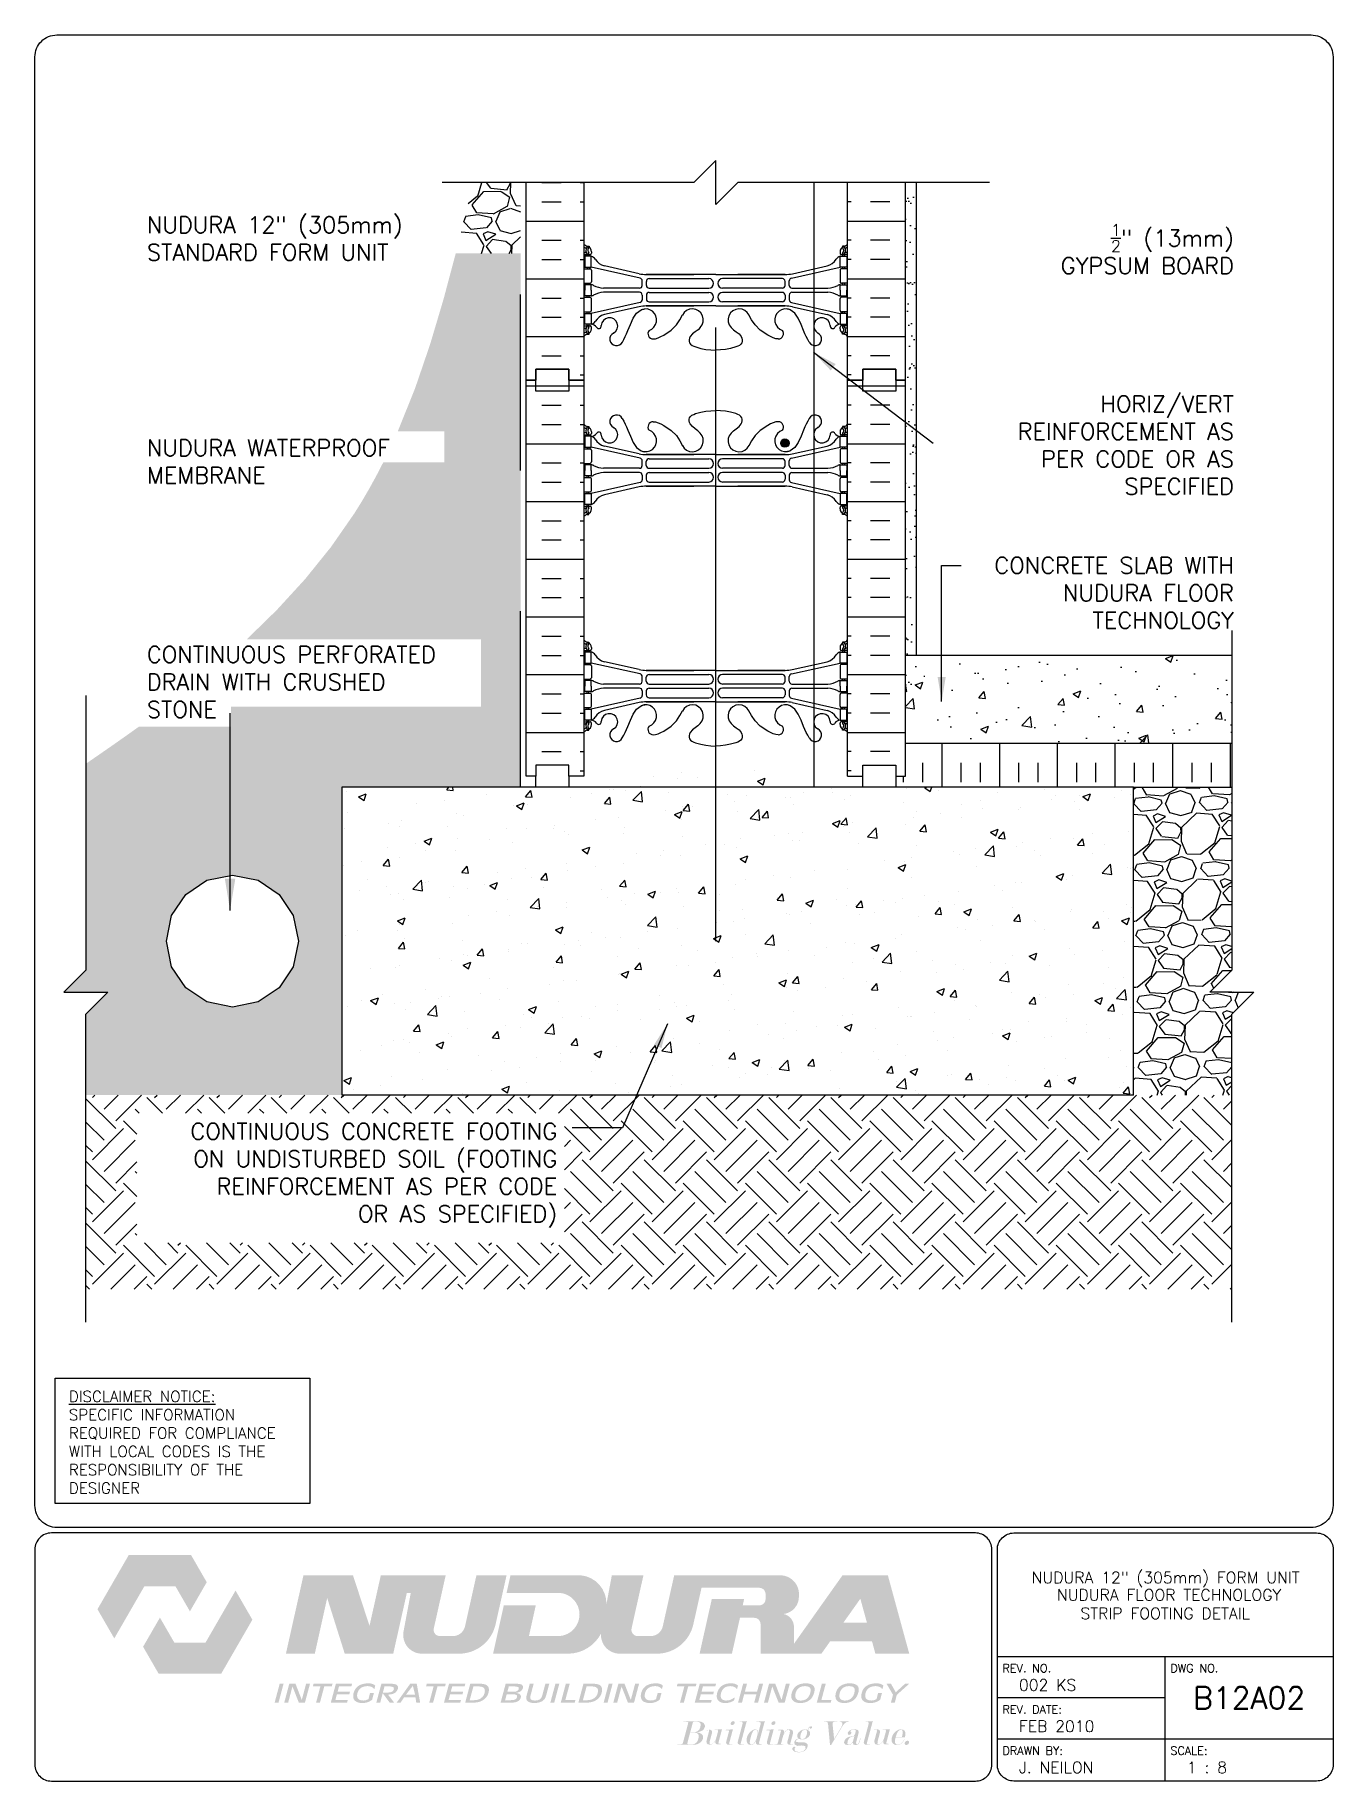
# Paper-space layout 'B12A02' of a CAD drawing. Header units: inches. Extents: x 0.42 to 7.8, y 0.49 to 10.41.
# The model-space entities are those that its viewports show. They can reach past a viewport. Long polylines and large blocks are cut down to what shows.
import ezdxf
from ezdxf.enums import TextEntityAlignment as Align

# ---------------------------------------------------------------- set-up
doc = ezdxf.new("R2010")
doc.units = ezdxf.units.IN
doc.header["$LTSCALE"] = 0.5
doc.header["$MEASUREMENT"] = 0
doc.linetypes.add('DASHED2', pattern=[0.375, 0.25, -0.125])
for name, color, linetype in [('HATCH', 12, 'Continuous'), ('line25', 2, 'Continuous'), ('LINE3', 3, 'Continuous'), ('LINE50', 5, 'Continuous'), ('LINE9', 9, 'Continuous'), ('LOGO', 7, 'Continuous'), ('TBK_LINE65', 3, 'Continuous'), ('TBK_TEXT', 4, 'Continuous'), ('TEXT', 4, 'Continuous'), ('Web_Edge', 9, 'Continuous')]:
    doc.layers.add(name, color=color, linetype=linetype)
doc.styles.add('DIM', font='romans.shx', dxfattribs={"width": 0.7})
doc.styles.add('ROMANS', font='romans')
doc.styles.get("Standard").update_dxf_attribs({"font": 'romans.shx'})
doc.dimstyles.new('ext', dxfattribs={"dimscale": 12, "dimtxt": 0.09375, "dimasz": 0.09375, "dimexe": 0.09375, "dimexo": 0.0625, "dimgap": 0.0625, "dimtad": 0, "dimjust": 1, "dimdec": 1, "dimzin": 3, "dimdsep": 46, "dimlunit": 4, "dimtxsty": 'DIM', "dimcen": 0.09, "dimdle": 0.09375, "dimclrt": 4, "dimadec": 0, "dimazin": 0, "dimtfac": 1, "dimtdec": 1, "dimtmove": 2, "dimatfit": 3, "dimfxl": 1, "dimfrac": 2, "dimtolj": 1, "dimtzin": 0, "dimarcsym": 0})
doc.dimstyles.new('ext_12', dxfattribs={"dimscale": 12, "dimtxt": 0.09375, "dimasz": 0.09375, "dimexe": 0.09375, "dimexo": 0.0625, "dimgap": 0.0625, "dimtad": 1, "dimdec": 1, "dimzin": 3, "dimdsep": 46, "dimlunit": 4, "dimtxsty": 'DIM', "dimcen": 0.09, "dimdle": 0.09375, "dimclrt": 4, "dimadec": 0, "dimazin": 0, "dimtfac": 1, "dimtdec": 1, "dimtmove": 2, "dimatfit": 3, "dimfxl": 1, "dimfrac": 2, "dimtolj": 1, "dimtzin": 0, "dimarcsym": 0})
doc.dimstyles.get("Standard").update_dxf_attribs({"dimtxt": 0.18, "dimasz": 0.18, "dimexe": 0.18, "dimexo": 0.0625, "dimgap": 0.09, "dimtad": 0, "dimtih": 1, "dimtoh": 1, "dimdec": 4, "dimzin": 0, "dimdsep": 46, "dimtxsty": 'Standard', "dimcen": 0.09, "dimadec": 0, "dimazin": 0, "dimtfac": 1, "dimtdec": 4, "dimtofl": 0, "dimtmove": 0, "dimatfit": 3, "dimfxl": 1, "dimtolj": 1, "dimtzin": 0, "dimarcsym": 0})
pattern_1 = [(229.0128, (2.10731, 3.03724), (-23.52512434, -27.41474946), [0.403608, -39.957264]), (185.9697, (1.84259, 2.73257), (35.94216342, 3.6278037), [0.692604, -68.567775]), (133.5104, (1.15374, 2.66054), (30.57133288, -32.47142825), [0.488364, -48.348096]), (268.2737, (-0.00299, 1.89024), (1.95238674, 60.0432196), [0.630714, -62.440674]), (293.8337, (-0.02199, 1.25981), (-15.62603158, 35.73271965), [0.618465, -61.22812]), (358.2737, (0.22792, 0.69408), (-60.0432196, 1.95238674), [0.630714, -62.440674]), (38.6942, (0.85835, 0.67508), (-38.470510454, -30.67604631), [0.834087, -82.574547]), (73.2553, (1.50935, 1.19652), (19.844975254, 66.356437674), [0.787464, -77.958963]), (122.4296, (1.73622, 1.9506), (-24.67701297, 38.57518704), [0.63285, -62.65222]), (176.2364, (1.39685, 2.48476), (33.04733355, -2.42358823), [0.722496, -35.40229]), (223.3974, (0.67591, 2.53218), (-35.41861008, -33.623237206), [0.934344, -92.500125]), (139.8141, (2.96708, 1.91207), (-21.3109536, 17.63074976), [0.318903, -31.57153]), (172.4692, (2.72345, 2.11785), (39.09876982, -5.31846614), [0.60671, -60.064533]), (226, (2.122, 2.1974), (0.052357, -2.999544), [0.424263, -3.818376]), (204.1986, (1.90572, 2.55365), (14.8930001, 6.2608762), [0.228474, -22.618845]), (292.8014, (1.6973, 2.46), (-3.1566145, 8.9462729), [0.32311, -15.832386]), (31.9638, (1.82254, 2.16214), (8.8939088, 6.1561652), [0.524787, -16.96807]), (162.5651, (2.2678, 2.43995), (6.0514446, -2.894824), [0.379473, -9.10736]), (17.3895, (-0.04241, 2.42963), (29.83836617, 9.5221797), [0.5316, -52.628535]), (71.3462, (0.4649, 2.5885), (-11.42222856, -33.20440897), [0.445983, -44.152224]), (294.1986, (2.2573, 3.03986), (-6.2608762, 14.8930001), [0.456945, -22.390374]), (344.6105, (2.4446, 2.62306), (-30.15250873, 8.47503508), [0.5316, -52.628535]), (340.444, (-0.00995, 0.5699), (-15.1024352, 5.737288), [0.51264, -25.11937]), (295.7751, (0.47312, 0.39832), (-15.5736216, 32.73319852), [0.429534, -42.52393]), (67.8014, (2.33964, 0.04084), (5.7373041, 15.1024291), [0.456945, -22.390374]), (18.354, (2.51229, 0.46392), (-38.78463758, -12.6787998), [0.502893, -49.786272]), (70.444, (0.86987, 0.0152), (-5.737288, -15.1024352), [0.25632, -25.37569]), (102.3099, (2.1597, 0.0377), (-3.2089649, 11.9458175), [0.15297, -15.144087]), (166.9638, (2.12706, 0.18715), (9.050988, -2.8424656), [0.618465, -11.75085]), (187.009, (1.52453, 0.32666), (29.94307292, 3.52311322), [0.57315, -56.74177]), (304.6901, (1.82726, 1.8922), (-3.1042615, 5.9467276), [0.432666, -10.383987]), (354.1572, (2.0735, 1.53642), (51.09694541, -5.109037466), [0.755382, -74.78269]), (61.9454, (2.82496, 1.45952), (-11.63167187, -21.20623163), [0.30887, -30.57802]), (91, (2.9702, 1.732), (-3.0519, 2.947186), [0.18, -2.82]), (121.2564, (1.46297, 0.4156), (12.36465767, -20.78738036), [0.416772, -41.26056]), (49.0128, (1.24672, 0.77188), (23.52512434, 27.41474946), [0.807216, -39.553656]), (1, (1.7762, 1.3812), (2.947186, 3.0519), [0.78, -2.22]), (326.3048, (2.55605, 1.39482), (-30.36191462, 20.47325553), [0.474342, -46.959822]), (255.0546, (2.9507, 1.13167), (-2.7901139, -12.0505299), [0.436806, -21.403524]), (208.646, (2.83805, 0.70964), (-56.46773345, -30.99024094), [0.711195, -70.408422]), (176.4261, (2.2139, 0.3687), (-39.04641873, 2.31888361), [0.752397, -74.487222])]

psp = doc.layouts.new('B12A02')

# ---------------------------------------------------------------- texts
at = {"layer": 'TBK_TEXT', "color": 7, "style": 'ROMANS'}
for s, p in [('REV. NO.', (5.9215, 1.107)), ('DWG NO.', (6.876, 1.107)), ('REV. DATE:', (5.9215, 0.8726)), ('DRAWN BY:', (5.9215, 0.6382)), ('SCALE:', (6.876, 0.6382))]:
    psp.add_text(s, height=0.04688, dxfattribs=at).set_placement(p)
at = {"layer": 'TEXT', "insert": (0.6134, 2.7065), "char_height": 0.0625, "width": 1.41371, "attachment_point": 1, "style": 'ROMANS'}
psp.add_mtext('{\\Fromans.shx|c1;\\LDISCLAIMER NOTICE:\\l\\PSPECIFIC INFORMATION REQUIRED FOR COMPLIANCE WITH LOCAL CODES IS THE RESPONSIBILITY OF THE DESIGNER}', dxfattribs=at)

msp = doc.modelspace()

# ---------------------------------------------------------------- texts
at = {"layer": 'TEXT', "char_height": 0.75}
for s, insert, width, attachment_point in [('NUDURA 12" (305mm) STANDARD FORM UNIT', (-46.667, 179.715), 15.85848, 1), ('NUDURA WATERPROOF MEMBRANE ', (-46.667, 169.573), 15.85848, 1), ('CONTINUOUS PERFORATED \\PDRAIN WITH CRUSHED \\PSTONE  ', (-46.667, 160.176), 15.85848, 1), ('CONTINUOUS CONCRETE FOOTING ON UNDISTURBED SOIL (FOOTING REINFORCEMENT AS PER CODE OR AS SPECIFIED)', (-28.004, 136.119), 18.6698, 6)]:
    msp.add_mtext(s, dxfattribs=dict(at, insert=insert, width=width, attachment_point=attachment_point))
at = {"layer": 'TEXT', "char_height": 0.75, "attachment_point": 6, "style": 'ROMANS'}
for s, insert, width in [('\\A1;{\\H0.7x;\\S1/2;}" (13mm) \\PGYPSUM BOARD', (2.78, 178.235), 11.98734), ('HORIZ/VERT REINFORCEMENT AS PER CODE OR AS SPECIFIED', (2.78, 169.32), 11.98734), ('CONCRETE SLAB WITH NUDURA FLOOR TECHNOLOGY ', (2.78, 162.603), 14.1811)]:
    msp.add_mtext(s, dxfattribs=dict(at, insert=insert, width=width))

# ---------------------------------------------------------------- blocks, each defined once
blk = doc.blocks.new('TITLEBLOCK-Tag')
at = {"style": 'ROMANS'}
for tag, height, p in [('TITLE_LINE_1', 0.065, (0.927, -0.1328)), ('TITLE_LINE_2', 0.065, (0.9294, -0.2258)), ('CENTRE-LINE-3', 0.065, (0.927, -0.3246)), ('TITLE_LINE_4', 0.065, (0.927, -0.4299)), ('TITLE_LINE_5', 0.065, (0.927, -0.526)), ('DWG', 0.125, (1.4043, -0.9102))]:
    blk.add_attdef(tag, text='', height=height, dxfattribs=at).set_placement(p, align=Align.MIDDLE_CENTER)
for tag, p in [('LATEST_REVISION', (0.0954, -0.8366)), ('REVISION_DATE', (0.0954, -1.071)), ('DRAWN_BY', (0.0954, -1.3053)), ('SCALE', (1.0499, -1.3053))]:
    blk.add_attdef(tag, text='', height=0.065, dxfattribs=at).set_placement(p, align=Align.MIDDLE_LEFT)
blk = doc.blocks.new('12-inch Hinge Pin Web')
at = {"layer": 'Web_Edge'}
for p, q in [((349.969, 208.905), (350.059, 208.905)), ((350.059, 208.905), (350.059, 208.863)), ((361.677, 208.905), (361.587, 208.905)), ((361.587, 208.905), (361.587, 208.863)), ((349.823, 208.626), (349.901, 208.626)), ((349.823, 208.526), (350.107, 208.526)), ((349.969, 208.526), (349.969, 208.456)), ((350.059, 208.526), (350.059, 208.456)), ((350.169, 208.656), (350.169, 208.588)), ((361.477, 208.656), (361.477, 208.588)), ((361.823, 208.526), (361.54, 208.526)), ((361.587, 208.526), (361.587, 208.456)), ((361.677, 208.526), (361.677, 208.456)), ((361.823, 208.626), (361.746, 208.626)), ((349.823, 207.886), (350.107, 207.886)), ((349.969, 207.956), (349.969, 207.886)), ((350.059, 207.956), (350.059, 207.886)), ((352.382, 207.459), (350.164, 207.956)), ((350.169, 207.823), (350.169, 207.288)), ((352.339, 207.658), (350.758, 208.011)), ((352.48, 207.125), (352.48, 207.337)), ((352.666, 207.622), (354.823, 207.622)), ((355.823, 207.622), (352.666, 207.622)), ((352.667, 207.126), (352.667, 207.31)), ((352.792, 207.435), (355.511, 207.435)), ((355.823, 207.622), (358.981, 207.622)), ((358.855, 207.435), (356.135, 207.435)), ((358.981, 207.622), (356.823, 207.622)), ((358.98, 207.126), (358.98, 207.31)), ((359.167, 207.125), (359.167, 207.337)), ((359.265, 207.459), (361.482, 207.956)), ((359.308, 207.658), (360.889, 208.011)), ((361.477, 207.823), (361.477, 207.288)), ((361.823, 207.886), (361.54, 207.886)), ((361.587, 207.956), (361.587, 207.886)), ((361.677, 207.956), (361.677, 207.886)), ((349.823, 207.226), (350.107, 207.226)), ((349.823, 206.586), (350.107, 206.586)), ((349.969, 207.226), (349.969, 207.156)), ((349.969, 206.586), (349.969, 206.656)), ((350.059, 207.226), (350.059, 207.156)), ((350.059, 206.586), (350.059, 206.656)), ((350.169, 205.988), (350.169, 206.523)), ((352.355, 207), (350.717, 207)), ((352.355, 206.812), (350.717, 206.812)), ((352.48, 206.687), (352.48, 206.475)), ((352.667, 206.686), (352.667, 206.502)), ((352.792, 207.001), (355.511, 207.001)), ((352.792, 206.811), (355.511, 206.811)), ((358.855, 207.001), (356.135, 207.001)), ((358.855, 206.811), (356.135, 206.811)), ((358.98, 206.686), (358.98, 206.502)), ((359.167, 206.687), (359.167, 206.475)), ((359.292, 207), (360.93, 207)), ((359.292, 206.812), (360.93, 206.812)), ((361.477, 205.988), (361.477, 206.523)), ((361.823, 207.226), (361.54, 207.226)), ((361.823, 206.586), (361.54, 206.586)), ((361.587, 207.226), (361.587, 207.156)), ((361.587, 206.586), (361.587, 206.656)), ((361.677, 207.226), (361.677, 207.156)), ((361.677, 206.586), (361.677, 206.656)), ((349.823, 205.926), (350.107, 205.926)), ((349.969, 205.856), (349.969, 205.926)), ((350.059, 205.856), (350.059, 205.926)), ((352.382, 206.353), (350.164, 205.856)), ((352.339, 206.154), (350.758, 205.801)), ((352.666, 206.19), (354.823, 206.19)), ((355.823, 206.19), (352.666, 206.19)), ((352.792, 206.377), (355.511, 206.377)), ((355.823, 206.19), (358.981, 206.19)), ((358.855, 206.377), (356.135, 206.377)), ((358.981, 206.19), (356.823, 206.19)), ((359.265, 206.353), (361.482, 205.856)), ((359.308, 206.154), (360.889, 205.801)), ((361.823, 205.926), (361.54, 205.926)), ((361.587, 205.856), (361.587, 205.926)), ((361.677, 205.856), (361.677, 205.926)), ((349.823, 205.286), (350.107, 205.286)), ((349.823, 205.186), (349.901, 205.186)), ((349.969, 205.286), (349.969, 205.356)), ((349.969, 204.907), (350.059, 204.907)), ((350.059, 205.286), (350.059, 205.356)), ((350.059, 204.907), (350.059, 204.949)), ((350.169, 205.156), (350.169, 205.223)), ((361.477, 205.156), (361.477, 205.223)), ((361.823, 205.286), (361.54, 205.286)), ((361.587, 205.286), (361.587, 205.356)), ((361.587, 204.907), (361.587, 204.949)), ((361.677, 204.907), (361.587, 204.907)), ((361.677, 205.286), (361.677, 205.356)), ((361.823, 205.186), (361.746, 205.186)), ((349.823, 198.818), (349.901, 198.818)), ((349.823, 198.718), (350.107, 198.718)), ((349.969, 199.097), (350.059, 199.097)), ((349.969, 198.718), (349.969, 198.648)), ((350.059, 199.097), (350.059, 199.055)), ((350.059, 198.718), (350.059, 198.648)), ((350.169, 198.848), (350.169, 198.781)), ((361.477, 198.848), (361.477, 198.781)), ((361.823, 198.718), (361.54, 198.718)), ((361.677, 199.097), (361.587, 199.097)), ((361.587, 199.097), (361.587, 199.055)), ((361.587, 198.718), (361.587, 198.648)), ((361.677, 198.718), (361.677, 198.648)), ((361.823, 198.818), (361.746, 198.818)), ((349.823, 198.078), (350.107, 198.078)), ((349.969, 198.148), (349.969, 198.078)), ((350.059, 198.148), (350.059, 198.078)), ((352.382, 197.652), (350.164, 198.148)), ((350.169, 198.016), (350.169, 197.481)), ((352.339, 197.85), (350.758, 198.203)), ((352.666, 197.814), (354.823, 197.814)), ((355.823, 197.814), (352.666, 197.814)), ((355.823, 197.814), (358.981, 197.814)), ((358.981, 197.814), (356.823, 197.814)), ((359.265, 197.652), (361.482, 198.148)), ((359.308, 197.85), (360.889, 198.203)), ((361.477, 198.016), (361.477, 197.481)), ((361.823, 198.078), (361.54, 198.078)), ((361.587, 198.148), (361.587, 198.078)), ((361.677, 198.148), (361.677, 198.078)), ((349.823, 197.418), (350.107, 197.418)), ((349.969, 197.418), (349.969, 197.348)), ((350.059, 197.418), (350.059, 197.348)), ((352.355, 197.192), (350.717, 197.192)), ((352.355, 197.004), (350.717, 197.004)), ((352.48, 197.317), (352.48, 197.53)), ((352.667, 197.318), (352.667, 197.502)), ((352.792, 197.627), (355.511, 197.627)), ((352.792, 197.193), (355.511, 197.193)), ((352.792, 197.003), (355.511, 197.003)), ((358.855, 197.627), (356.135, 197.627)), ((358.855, 197.193), (356.135, 197.193)), ((358.855, 197.003), (356.135, 197.003)), ((358.98, 197.318), (358.98, 197.502)), ((359.167, 197.317), (359.167, 197.53)), ((359.292, 197.192), (360.93, 197.192)), ((359.292, 197.004), (360.93, 197.004)), ((361.823, 197.418), (361.54, 197.418)), ((361.587, 197.418), (361.587, 197.348)), ((361.677, 197.418), (361.677, 197.348)), ((349.823, 196.778), (350.107, 196.778)), ((349.969, 196.778), (349.969, 196.848)), ((350.059, 196.778), (350.059, 196.848)), ((352.382, 196.545), (350.164, 196.048)), ((350.169, 196.181), (350.169, 196.716)), ((352.339, 196.347), (350.758, 195.994)), ((352.48, 196.879), (352.48, 196.667)), ((352.666, 196.383), (354.823, 196.383)), ((355.823, 196.383), (352.666, 196.383)), ((352.667, 196.878), (352.667, 196.694)), ((352.792, 196.569), (355.511, 196.569)), ((355.823, 196.383), (358.981, 196.383)), ((358.855, 196.569), (356.135, 196.569)), ((358.981, 196.383), (356.823, 196.383)), ((358.98, 196.878), (358.98, 196.694)), ((359.167, 196.879), (359.167, 196.667)), ((359.265, 196.545), (361.482, 196.048)), ((359.308, 196.347), (360.889, 195.994)), ((361.477, 196.181), (361.477, 196.716)), ((361.823, 196.778), (361.54, 196.778)), ((361.587, 196.778), (361.587, 196.848)), ((361.677, 196.778), (361.677, 196.848)), ((349.823, 196.118), (350.107, 196.118)), ((349.823, 195.478), (350.107, 195.478)), ((349.823, 195.378), (349.901, 195.378)), ((349.969, 196.048), (349.969, 196.118)), ((349.969, 195.478), (349.969, 195.548)), ((350.059, 196.048), (350.059, 196.118)), ((350.059, 195.478), (350.059, 195.548)), ((350.169, 195.348), (350.169, 195.416)), ((361.477, 195.348), (361.477, 195.416)), ((361.823, 196.118), (361.54, 196.118)), ((361.823, 195.478), (361.54, 195.478)), ((361.587, 196.048), (361.587, 196.118)), ((361.587, 195.478), (361.587, 195.548)), ((361.677, 196.048), (361.677, 196.118)), ((361.677, 195.478), (361.677, 195.548)), ((361.823, 195.378), (361.746, 195.378)), ((349.969, 195.099), (350.059, 195.099)), ((350.059, 195.099), (350.059, 195.141)), ((361.587, 195.099), (361.587, 195.141)), ((361.677, 195.099), (361.587, 195.099))]:
    blk.add_line(p, q, dxfattribs=at)
for points in [[(349.864, 207.956), (350.164, 207.956), (350.164, 208.456), (349.864, 208.456)], [(361.782, 207.956), (361.482, 207.956), (361.482, 208.456), (361.782, 208.456)], [(349.864, 205.856), (350.164, 205.856), (350.164, 205.356), (349.864, 205.356)], [(361.782, 205.856), (361.482, 205.856), (361.482, 205.356), (361.782, 205.356)], [(349.864, 198.148), (350.164, 198.148), (350.164, 198.648), (349.864, 198.648)], [(361.782, 198.148), (361.482, 198.148), (361.482, 198.648), (361.782, 198.648)], [(349.864, 196.048), (350.164, 196.048), (350.164, 195.548), (349.864, 195.548)], [(361.782, 196.048), (361.482, 196.048), (361.482, 195.548), (361.782, 195.548)]]:
    blk.add_lwpolyline(points, close=True, dxfattribs=at)
for points in [[(350.164, 206.906), (350.164, 207.156), (349.864, 207.156), (349.864, 206.906)], [(350.164, 206.906), (350.164, 206.656), (349.864, 206.656), (349.864, 206.906)], [(361.482, 206.906), (361.482, 207.156), (361.782, 207.156), (361.782, 206.906)], [(361.482, 206.906), (361.482, 206.656), (361.782, 206.656), (361.782, 206.906)], [(350.164, 197.098), (350.164, 197.348), (349.864, 197.348), (349.864, 197.098)], [(350.164, 197.098), (350.164, 196.848), (349.864, 196.848), (349.864, 197.098)], [(361.482, 197.098), (361.482, 197.348), (361.782, 197.348), (361.782, 197.098)], [(361.482, 197.098), (361.482, 196.848), (361.782, 196.848), (361.782, 197.098)]]:
    blk.add_lwpolyline(points, dxfattribs=at)
for centre, radius, start, end in [((350.169, 209.363), 0.5, 226.21089, 250.52878), ((350.169, 209.363), 0.6, 234.78322, 245.07477), ((350.163, 208.71), 0.25, 140.11451, 222.46087), ((350.005, 208.841), 0.045, 321.448, 139.1879), ((349.919, 208.656), 0.25, 0, 70.52878), ((350.989, 208.532), 0.375, 182.92371, 59.86753), ((351.309, 209.126), 0.3, 27.59697, 243.94252), ((352.982, 208.879), 0.242, 90, 218.23271), ((358.665, 208.879), 0.242, 321.76729, 90), ((360.337, 209.126), 0.3, 296.05748, 152.40303), ((360.657, 208.532), 0.375, 120.13247, 357.07629), ((361.727, 208.656), 0.25, 109.47122, 180), ((361.641, 208.841), 0.045, 40.8121, 218.552), ((361.477, 209.363), 0.5, 289.47122, 313.78911), ((361.484, 208.71), 0.25, 317.53913, 39.88549), ((361.477, 209.363), 0.6, 294.92523, 305.21678), ((349.902, 208.646), 0.0196, 269.40316, 15.4901), ((349.907, 208.8), 0.021, 343.464, 63.99573), ((350.012, 208.572), 0.045, 222.46087, 42.46087), ((350.163, 208.71), 0.16, 140.00008, 222.46087), ((350.107, 208.588), 0.0625, 270, 0), ((350.127, 208.805), 0.352, 276.12908, 321.53314), ((350.042, 208.113), 0.364, 34.97751, 70.33874), ((350.965, 208.725), 0.743, 212.79192, 253.81071), ((350.504, 208.537), 0.113, 347.81557, 154.05694), ((352.636, 208.254), 0.5, 246.21387, 71.79367), ((354.761, 208.254), 0.5, 204.81899, 44.18751), ((356.886, 208.254), 0.5, 135.81249, 335.18101), ((359.011, 208.254), 0.5, 108.20633, 293.78613), ((360.682, 208.725), 0.743, 286.18929, 327.20808), ((361.143, 208.537), 0.113, 25.94306, 192.18443), ((361.52, 208.805), 0.352, 218.46686, 263.87092), ((361.605, 208.113), 0.364, 109.66126, 145.02249), ((361.54, 208.588), 0.0625, 180, 270), ((361.635, 208.572), 0.045, 137.53913, 317.53913), ((361.484, 208.71), 0.16, 317.53913, 39.99992), ((361.74, 208.8), 0.021, 116.00427, 196.536), ((361.745, 208.646), 0.0196, 164.5099, 270.59684), ((350.107, 207.823), 0.0625, 0, 90), ((350.107, 207.288), 0.0625, 270, 0), ((352.666, 209.122), 1.5, 257.41348, 270), ((352.355, 207.337), 0.125, 0, 77.37673), ((352.792, 207.31), 0.125, 90, 180), ((355.511, 207.218), 0.217, 270, 90), ((356.135, 207.218), 0.217, 90, 270), ((358.855, 207.31), 0.125, 0, 90), ((358.981, 209.122), 1.5, 270, 282.58652), ((359.292, 207.337), 0.125, 102.62327, 180), ((361.54, 207.823), 0.0625, 90, 180), ((361.54, 207.288), 0.0625, 180, 270), ((350.107, 206.523), 0.0625, 0, 90), ((350.16, 206.937), 0.219, 60.49375, 88.91995), ((350.16, 206.875), 0.219, 271.08005, 299.50625), ((350.806, 208.167), 1.17, 242.63655, 265.65045), ((350.806, 205.645), 1.17, 94.34955, 117.36345), ((352.355, 207.125), 0.125, 270, 0), ((352.355, 206.687), 0.125, 0, 90), ((352.355, 206.475), 0.125, 282.62327, 0), ((352.792, 207.126), 0.125, 180, 270), ((352.792, 206.686), 0.125, 90, 180), ((352.792, 206.502), 0.125, 180, 270), ((355.511, 206.594), 0.217, 270, 90), ((356.135, 206.594), 0.217, 90, 270), ((358.855, 207.126), 0.125, 270, 360), ((358.855, 206.686), 0.125, 0, 90), ((358.855, 206.502), 0.125, 270, 0), ((359.292, 207.125), 0.125, 180, 270), ((359.292, 206.687), 0.125, 90, 180), ((359.292, 206.475), 0.125, 180, 257.37673), ((360.841, 208.167), 1.17, 274.34955, 297.36345), ((360.841, 205.645), 1.17, 62.63655, 85.65045), ((361.487, 206.937), 0.219, 91.08005, 119.50625), ((361.487, 206.875), 0.219, 240.49375, 268.91995), ((361.54, 206.523), 0.0625, 90, 180), ((350.107, 205.988), 0.0625, 270, 0), ((350.965, 205.087), 0.743, 106.18929, 147.20808), ((352.666, 204.69), 1.5, 90, 102.58652), ((358.981, 204.69), 1.5, 77.41348, 90), ((360.682, 205.087), 0.743, 32.79192, 73.81071), ((361.54, 205.988), 0.0625, 180, 270), ((350.169, 204.449), 0.6, 114.92523, 125.21678), ((350.169, 204.449), 0.5, 109.47122, 133.78911), ((349.902, 205.166), 0.0196, 344.5099, 90.59684), ((350.163, 205.101), 0.25, 137.53913, 219.88549), ((349.907, 205.012), 0.021, 296.00427, 16.536), ((350.005, 204.97), 0.045, 220.8121, 38.552), ((350.012, 205.24), 0.045, 317.53913, 137.53913), ((350.163, 205.101), 0.16, 137.53913, 219.99992), ((349.919, 205.156), 0.25, 289.47122, 360), ((350.107, 205.223), 0.0625, 360, 90), ((350.042, 205.699), 0.364, 289.66126, 325.02249), ((361.605, 205.699), 0.364, 214.97751, 250.33874), ((361.54, 205.223), 0.0625, 90, 180), ((361.727, 205.156), 0.25, 180, 250.52878), ((361.635, 205.24), 0.045, 42.46087, 222.46087), ((361.641, 204.97), 0.045, 141.448, 319.1879), ((361.484, 205.101), 0.16, 320.00008, 42.46087), ((361.477, 204.449), 0.5, 46.21089, 70.52878), ((361.484, 205.101), 0.25, 320.11451, 42.46087), ((361.74, 205.012), 0.021, 163.464, 243.99573), ((361.745, 205.166), 0.0196, 89.40316, 195.4901), ((361.477, 204.449), 0.6, 54.78322, 65.07477), ((350.169, 199.555), 0.5, 226.21089, 250.52878), ((350.169, 199.555), 0.6, 234.78322, 245.07477), ((349.902, 198.838), 0.0196, 269.40316, 15.4901), ((350.163, 198.903), 0.25, 140.11451, 222.46087), ((349.907, 198.992), 0.021, 343.464, 63.99573), ((350.005, 199.034), 0.045, 321.448, 139.1879), ((350.012, 198.764), 0.045, 222.46087, 42.46087), ((349.919, 198.848), 0.25, 0, 70.52878), ((350.163, 198.903), 0.16, 140.00008, 222.46087), ((350.107, 198.781), 0.0625, 270, 0), ((350.042, 198.306), 0.364, 34.97751, 70.33874), ((350.965, 198.917), 0.743, 212.79192, 253.81071), ((360.682, 198.917), 0.743, 286.18929, 327.20808), ((361.605, 198.306), 0.364, 109.66126, 145.02249), ((361.727, 198.848), 0.25, 109.47122, 180), ((361.54, 198.781), 0.0625, 180, 270), ((361.635, 198.764), 0.045, 137.53913, 317.53913), ((361.641, 199.034), 0.045, 40.8121, 218.552), ((361.484, 198.903), 0.16, 317.53913, 39.99992), ((361.477, 199.555), 0.5, 289.47122, 313.78911), ((361.484, 198.903), 0.25, 317.53913, 39.88549), ((361.74, 198.992), 0.021, 116.00427, 196.536), ((361.745, 198.838), 0.0196, 164.5099, 270.59684), ((361.477, 199.555), 0.6, 294.92523, 305.21678), ((350.107, 198.016), 0.0625, 0, 90), ((352.666, 199.314), 1.5, 257.41348, 270), ((358.981, 199.314), 1.5, 270, 282.58652), ((361.54, 198.016), 0.0625, 90, 180), ((350.107, 197.481), 0.0625, 270, 0), ((350.16, 197.13), 0.219, 60.49375, 88.91995), ((350.806, 198.359), 1.17, 242.63655, 265.65045), ((350.806, 195.837), 1.17, 94.34955, 117.36345), ((352.355, 197.317), 0.125, 270, 0), ((352.355, 196.879), 0.125, 0, 90), ((352.355, 197.53), 0.125, 0, 77.37673), ((352.792, 197.502), 0.125, 90, 180), ((352.792, 197.318), 0.125, 180, 270), ((352.792, 196.878), 0.125, 90, 180), ((355.511, 197.41), 0.217, 270, 90), ((355.511, 196.786), 0.217, 270, 90), ((356.135, 197.41), 0.217, 90, 270), ((356.135, 196.786), 0.217, 90, 270), ((358.855, 197.502), 0.125, 0, 90), ((358.855, 197.318), 0.125, 270, 360), ((358.855, 196.878), 0.125, 0, 90), ((359.292, 197.53), 0.125, 102.62327, 180), ((359.292, 197.317), 0.125, 180, 270), ((359.292, 196.879), 0.125, 90, 180), ((360.841, 198.359), 1.17, 274.34955, 297.36345), ((360.841, 195.837), 1.17, 62.63655, 85.65045), ((361.487, 197.13), 0.219, 91.08005, 119.50625), ((361.54, 197.481), 0.0625, 180, 270), ((350.107, 196.716), 0.0625, 0, 90), ((350.107, 196.181), 0.0625, 270, 0), ((350.16, 197.067), 0.219, 271.08005, 299.50625), ((352.666, 194.883), 1.5, 90, 102.58652), ((352.355, 196.667), 0.125, 282.62327, 0), ((352.636, 195.75), 0.5, 288.20633, 113.78613), ((352.792, 196.694), 0.125, 180, 270), ((354.761, 195.75), 0.5, 315.81249, 155.18101), ((356.886, 195.75), 0.5, 24.81899, 224.18751), ((359.011, 195.75), 0.5, 66.21387, 251.79367), ((358.855, 196.694), 0.125, 270, 0), ((358.981, 194.883), 1.5, 77.41348, 90), ((359.292, 196.667), 0.125, 180, 257.37673), ((361.487, 197.067), 0.219, 240.49375, 268.91995), ((361.54, 196.716), 0.0625, 90, 180), ((361.54, 196.181), 0.0625, 180, 270), ((349.902, 195.359), 0.0196, 344.5099, 90.59684), ((350.163, 195.294), 0.25, 137.53913, 219.88549), ((350.012, 195.432), 0.045, 317.53913, 137.53913), ((350.163, 195.294), 0.16, 137.53913, 219.99992), ((349.919, 195.348), 0.25, 289.47122, 360), ((350.107, 195.416), 0.0625, 360, 90), ((350.042, 195.891), 0.364, 289.66126, 325.02249), ((350.127, 195.199), 0.352, 38.46686, 83.87092), ((350.965, 195.28), 0.743, 106.18929, 147.20808), ((350.504, 195.467), 0.113, 205.94306, 12.18443), ((350.989, 195.472), 0.375, 300.13247, 177.07629), ((360.657, 195.472), 0.375, 2.92371, 239.86753), ((360.682, 195.28), 0.743, 32.79192, 73.81071), ((361.143, 195.467), 0.113, 167.81557, 334.05694), ((361.52, 195.199), 0.352, 96.12908, 141.53314), ((361.605, 195.891), 0.364, 214.97751, 250.33874), ((361.54, 195.416), 0.0625, 90, 180), ((361.727, 195.348), 0.25, 180, 250.52878), ((361.635, 195.432), 0.045, 42.46087, 222.46087), ((361.484, 195.294), 0.16, 320.00008, 42.46087), ((361.484, 195.294), 0.25, 320.11451, 42.46087), ((361.745, 195.359), 0.0196, 89.40316, 195.4901), ((350.169, 194.641), 0.6, 114.92523, 125.21678), ((350.169, 194.641), 0.5, 109.47122, 133.78911), ((349.907, 195.204), 0.021, 296.00427, 16.536), ((350.005, 195.163), 0.045, 220.8121, 38.552), ((351.309, 194.878), 0.3, 116.05748, 332.40303), ((352.982, 195.125), 0.242, 141.76729, 270), ((358.665, 195.125), 0.242, 270, 38.23271), ((360.337, 194.878), 0.3, 207.59697, 63.94252), ((361.641, 195.163), 0.045, 141.448, 319.1879), ((361.477, 194.641), 0.5, 46.21089, 70.52878), ((361.74, 195.204), 0.021, 163.464, 243.99573), ((361.477, 194.641), 0.6, 54.78322, 65.07477)]:
    blk.add_arc(centre, radius, start, end, dxfattribs=at)
for points, knots in [([(355.119, 208.603), (355.012, 208.766), (354.652, 208.856), (354.575, 209.352), (355.123, 209.588), (355.527, 209.616), (355.823, 209.637)], [0.229407, 0.229407, 0.229407, 0.229407, 0.844432, 1.128849, 1.464331, 2.389004, 2.389004, 2.389004, 2.389004]), ([(356.527, 208.603), (356.635, 208.766), (356.995, 208.856), (357.072, 209.352), (356.524, 209.588), (356.12, 209.616), (355.823, 209.637)], [0.229407, 0.229407, 0.229407, 0.229407, 0.844432, 1.128849, 1.464331, 2.389004, 2.389004, 2.389004, 2.389004]), ([(351.575, 209.265), (351.661, 209.098), (351.914, 208.608), (352.128, 207.859), (352.538, 207.764), (352.595, 207.756)], [0, 0, 0, 0, 0.579211, 1.703896, 1.875321, 1.875321, 1.875321, 1.875321]), ([(352.982, 209.121), (353.103, 209.123), (353.937, 208.766), (354.176, 208.309), (354.317, 208.026)], [0.038125, 0.038125, 0.038125, 0.038125, 0.320663, 1.258119, 1.258119, 1.258119, 1.258119]), ([(358.665, 209.121), (358.544, 209.123), (357.71, 208.766), (357.471, 208.309), (357.33, 208.026)], [0.038125, 0.038125, 0.038125, 0.038125, 0.320663, 1.258119, 1.258119, 1.258119, 1.258119]), ([(360.072, 209.265), (359.986, 209.098), (359.733, 208.608), (359.519, 207.859), (359.109, 207.764), (359.052, 207.756)], [0, 0, 0, 0, 0.579211, 1.703896, 1.875321, 1.875321, 1.875321, 1.875321]), ([(351.575, 194.739), (351.661, 194.906), (351.914, 195.396), (352.128, 196.145), (352.538, 196.24), (352.595, 196.248)], [0, 0, 0, 0, 0.579211, 1.703896, 1.875321, 1.875321, 1.875321, 1.875321]), ([(360.072, 194.739), (359.986, 194.906), (359.733, 195.396), (359.519, 196.145), (359.109, 196.24), (359.052, 196.248)], [0, 0, 0, 0, 0.579211, 1.703896, 1.875321, 1.875321, 1.875321, 1.875321]), ([(352.982, 194.883), (353.103, 194.881), (353.937, 195.239), (354.176, 195.695), (354.317, 195.979)], [0.038125, 0.038125, 0.038125, 0.038125, 0.320663, 1.258119, 1.258119, 1.258119, 1.258119]), ([(355.119, 195.401), (355.012, 195.238), (354.652, 195.148), (354.575, 194.652), (355.123, 194.416), (355.527, 194.388), (355.823, 194.367)], [0.229407, 0.229407, 0.229407, 0.229407, 0.844432, 1.128849, 1.464331, 2.389004, 2.389004, 2.389004, 2.389004]), ([(356.527, 195.401), (356.635, 195.238), (356.995, 195.148), (357.072, 194.652), (356.524, 194.416), (356.12, 194.388), (355.823, 194.367)], [0.229407, 0.229407, 0.229407, 0.229407, 0.844432, 1.128849, 1.464331, 2.389004, 2.389004, 2.389004, 2.389004]), ([(358.665, 194.883), (358.544, 194.881), (357.71, 195.239), (357.471, 195.695), (357.33, 195.979)], [0.038125, 0.038125, 0.038125, 0.038125, 0.320663, 1.258119, 1.258119, 1.258119, 1.258119])]:
    blk.add_open_spline(points, degree=3, knots=knots, dxfattribs=at)
for points in [[(352.667, 207.131), (352.667, 207.305)], [(358.98, 207.131), (358.98, 207.305)], [(352.667, 206.681), (352.667, 206.507)], [(358.98, 206.681), (358.98, 206.507)], [(352.667, 197.323), (352.667, 197.497)], [(358.98, 197.323), (358.98, 197.497)], [(352.667, 196.873), (352.667, 196.699)], [(358.98, 196.873), (358.98, 196.699)]]:
    blk.add_open_spline(points, degree=1, dxfattribs=at)

# ---------------------------------------------------------------- hatches: boundary and pattern name
h = msp.add_hatch()
h.set_pattern_fill('ANSI31', color=256, style=0)
h.paths.add_polyline_path([(-46.854, 160.364), (-31.765, 160.364), (-31.765, 156.346), (-46.854, 156.346)], flags=25)
at = {"layer": 'HATCH'}
h = msp.add_hatch(dxfattribs=at)
h.set_pattern_fill('GRAVEL', color=256, scale=3, angle=1, style=0)
h.set_pattern_definition(pattern_1)
edge = h.paths.add_edge_path()
edge.add_line((-32.619, 178.037), (-29.667, 178.037))
edge.add_line((-29.667, 178.037), (-29.667, 181.269))
edge.add_line((-29.667, 181.269), (-31.822, 181.269))
edge.add_spline(control_points=[(-31.822, 181.269), (-32.083, 180.189), (-32.344, 179.109), (-32.619, 178.037)], knot_values=[29.469694, 29.469694, 29.469694, 29.469694, 32.724039, 32.724039, 32.724039, 32.724039], degree=3, periodic=0)
h = msp.add_hatch(dxfattribs=at)
h.set_pattern_fill('INSUL', color=256, scale=7, style=0)
h.set_pattern_definition([(0, (-2952.9537, -224.7406), (0, 2.625), []), (0, (-2952.9537, -223.8656), (0, 2.625), [0.875, -0.875]), (0, (-2952.9537, -222.9906), (0, 2.625), [0.875, -0.875])])
h.paths.add_polyline_path([(-26.792, 181.269), (-29.417, 181.269), (-29.417, 172.269), (-28.98, 172.269), (-28.98, 172.769), (-27.48, 172.769), (-27.48, 172.269), (-26.792, 172.269)])
h = msp.add_hatch(dxfattribs=at)
h.set_pattern_fill('INSUL', color=256, scale=7, style=0)
h.set_pattern_definition([(180, (2911.3694, -224.7406), (0, 2.625), []), (180, (2911.3694, -223.8656), (0, 2.625), [0.875, -0.875]), (180, (2911.3694, -222.9906), (0, 2.625), [0.875, -0.875])])
h.paths.add_polyline_path([(-12.167, 181.269), (-14.792, 181.269), (-14.792, 172.269), (-14.105, 172.269), (-14.105, 172.769), (-12.605, 172.769), (-12.605, 172.269), (-12.167, 172.269)])
h = msp.add_hatch(dxfattribs=at)
h.set_pattern_fill('AR-SAND', color=256, scale=0.5, style=0)
h.set_pattern_definition([(37.5, (-19.79216, 171.7689), (-0.031497, 0.96341), [0, -0.76, 0, -0.85, 0, -0.8125]), (7.5, (-19.7922, 171.7689), (0.88489, 1.41107), [0, -0.41, 0, -0.685, 0, -0.2625]), (327.5, (-20.4072, 171.7689), (1.55707, 0.00283), [0, -0.25, 0, -0.9, 0, -1.175]), (317.5, (-20.4072, 171.7689), (1.50306, 0.43884), [0, -0.125, 0, -0.59, 0, -0.675])])
h.paths.add_polyline_path([(-11.667, 173.197), (-12.167, 173.197), (-12.167, 171.769), (-12.167, 168.732), (-11.667, 168.732)])
h.paths.add_polyline_path([(-11.667, 180.769), (-12.167, 180.769), (-12.167, 173.197), (-11.667, 173.197)])
h.paths.add_polyline_path([(-12.167, 158.769), (-11.667, 158.769), (-11.667, 168.732), (-12.167, 168.732)])
h = msp.add_hatch(dxfattribs=at)
h.set_pattern_fill('GRAVEL', color=256, scale=3, angle=1, style=0)
h.set_pattern_definition(pattern_1)
edge = h.paths.add_edge_path()
edge.add_spline(control_points=[(-35.917, 168.534), (-36.314, 167.742), (-37.965, 164.807), (-40.253, 162.229), (-42.12, 160.496)], knot_values=[9.189847, 9.189847, 9.189847, 9.189847, 11.87991, 19.428878, 19.428878, 19.428878, 19.428878], degree=3, periodic=0)
edge.add_line((-42.12, 160.496), (-31.476, 160.496))
edge.add_line((-31.476, 160.496), (-31.476, 157.429))
edge.add_line((-31.476, 157.429), (-42.84, 157.429))
edge.add_line((-42.84, 157.429), (-42.84, 156.518))
edge.add_line((-42.84, 156.518), (-47.033, 156.518))
edge.add_spline(control_points=[(-47.033, 156.518), (-47.83, 155.944), (-48.634, 155.39), (-49.438, 154.835)], knot_values=[0, 0, 0, 0, 2.936127, 2.936127, 2.936127, 2.936127], degree=3, periodic=0)
edge.add_line((-49.438, 154.835), (-49.438, 145.442))
edge.add_line((-49.438, 145.442), (-50.438, 144.442))
edge.add_line((-50.438, 144.442), (-49.438, 144.442))
edge.add_line((-49.438, 144.442), (-48.438, 144.442))
edge.add_line((-48.438, 144.442), (-49.438, 143.442))
edge.add_line((-49.438, 143.442), (-49.438, 139.769))
edge.add_line((-49.438, 139.769), (-37.792, 139.769))
edge.add_line((-37.792, 139.769), (-37.792, 153.769))
edge.add_line((-37.792, 153.769), (-29.667, 153.769))
edge.add_line((-29.667, 153.769), (-29.667, 178.037))
edge.add_line((-29.667, 178.037), (-32.619, 178.037))
edge.add_spline(control_points=[(-32.619, 178.037), (-33.332, 175.246), (-34.134, 172.505), (-35.257, 169.943)], knot_values=[21.00319, 21.00319, 21.00319, 21.00319, 29.469694, 29.469694, 29.469694, 29.469694], degree=3, periodic=0)
edge.add_line((-35.257, 169.943), (-33.14, 169.943))
edge.add_line((-33.14, 169.943), (-33.14, 168.534))
edge.add_line((-33.14, 168.534), (-35.917, 168.534))
edge = h.paths.add_edge_path(flags=16)
edge.add_arc((-42.777, 146.769), 3, 0, 360)
h = msp.add_hatch(dxfattribs=at)
h.set_pattern_fill('INSUL', color=256, scale=7, style=0)
h.set_pattern_definition([(0, (-2952.9537, -242.7406), (0, 2.625), []), (0, (-2952.9537, -241.8656), (0, 2.625), [0.875, -0.875]), (0, (-2952.9537, -240.9906), (0, 2.625), [0.875, -0.875])])
h.paths.add_polyline_path([(-29.417, 154.269), (-28.98, 154.269), (-28.98, 154.769), (-27.48, 154.769), (-27.48, 154.269), (-26.792, 154.269), (-26.792, 172.269), (-27.48, 172.269), (-27.48, 172.769), (-28.98, 172.769), (-28.98, 172.269), (-29.417, 172.269)])
h = msp.add_hatch(dxfattribs=at)
h.set_pattern_fill('INSUL', color=256, scale=7, style=0)
h.set_pattern_definition([(180, (2911.3694, -242.7406), (0, 2.625), []), (180, (2911.3694, -241.8656), (0, 2.625), [0.875, -0.875]), (180, (2911.3694, -240.9906), (0, 2.625), [0.875, -0.875])])
h.paths.add_polyline_path([(-12.167, 154.269), (-12.605, 154.269), (-12.605, 154.769), (-14.105, 154.769), (-14.105, 154.269), (-14.792, 154.269), (-14.792, 172.269), (-14.105, 172.269), (-14.105, 172.769), (-12.605, 172.769), (-12.605, 172.269), (-12.167, 172.269)])
h = msp.add_hatch(dxfattribs=at)
h.set_pattern_fill('AR-CONC', color=256, scale=0.5, style=0)
h.set_pattern_definition([(50, (-11.043, -78.7908), (3.5863, -0.31376), [0.375, -4.125]), (355, (-11.043, -78.7908), (-0.693757, 3.76096), [0.3, -3.3]), (100.4514, (-10.7442, -78.817), (2.892547, 3.4472), [0.3187, -3.50571]), (46.1842, (-11.043, -77.7908), (5.336205, -0.827595), [0.5625, -6.1875]), (96.6356, (-10.5984, -77.8597), (4.67331, 4.87059), [0.47805, -5.25856]), (351.1842, (-11.043, -77.791), (4.67331, 4.87059), [0.45, -4.95]), (21, (-10.543, -78.0408), (2.984535, -2.013094), [0.375, -4.125]), (326, (-10.543, -78.0408), (1.216577, 3.62575), [0.3, -3.3]), (71.4514, (-10.2944, -78.2085), (4.201113, 1.61265), [0.3187, -3.50571]), (37.5, (-11.0431, -78.7908), (0.060799, 1.664469), [0, -3.26, 0, -3.35, 0, -3.3125]), (7.5, (-11.043, -78.7908), (1.315348, 1.972059), [0, -1.91, 0, -3.185, 0, -1.2625]), (327.5, (-12.1581, -78.7908), (2.669112, -0.112774), [0, -1.25, 0, -3.9, 0, -5.175]), (317.5, (-12.658, -78.7908), (2.91593, 0.500525), [0, -1.625, 0, -2.59, 0, -3.675])])
h.paths.add_polyline_path([(2.684, 155.769), (2.684, 159.769), (-12.167, 159.769), (-12.167, 155.769)])
h = msp.add_hatch(dxfattribs=at)
h.set_pattern_fill('INSUL', color=256, scale=7, angle=90, style=0)
h.paths.add_polyline_path([(-1.792, 153.769), (2.684, 153.769), (2.684, 155.769), (-12.167, 155.769), (-12.167, 154.269), (-12.605, 154.269), (-12.605, 153.769)])
h = msp.add_hatch(dxfattribs=at)
h.set_pattern_fill('GRAVEL', color=256, scale=3, angle=1, style=0)
h.set_pattern_definition(pattern_1)
h.paths.add_polyline_path([(2.684, 153.769), (-1.792, 153.769), (-1.792, 139.769), (2.684, 139.769), (2.684, 143.442), (3.684, 144.442), (2.684, 144.442), (1.684, 144.442), (2.684, 145.442)])
h = msp.add_hatch(dxfattribs=at)
h.set_pattern_fill('EARTH', color=256, scale=8, angle=45, style=0)
h.paths.add_polyline_path([(-27.676, 133.051), (-47.12, 133.051), (-47.12, 138.939), (-27.676, 138.939)], flags=16)
h.paths.add_polyline_path([(-49.438, 139.769), (-49.438, 130.948), (2.684, 130.948), (2.684, 139.769)])
at = {"layer": 'LINE3'}
msp.add_hatch(color=256, dxfattribs=at).paths.add_polyline_path([(-17.458, 169.415, 1), (-17.833, 169.415, 1)])

# ---------------------------------------------------------------- linework, layer by layer
at = {"layer": 'HATCH'}
for p, q in [((-23.615, 154.262), (-23.615, 154.262)), ((-22.529, 154.176), (-22.529, 154.176)), ((-22.363, 154.426), (-22.363, 154.426)), ((-21.616, 154.188), (-21.616, 154.188)), ((-19.049, 154.54), (-19.049, 154.54)), ((-18.889, 154.043), (-18.539, 154.177)), ((-18.889, 154.043), (-18.64, 153.875)), ((-18.64, 153.875), (-18.539, 154.178)), ((-37.608, 153.556), (-37.608, 153.556)), ((-37.04, 153.326), (-36.69, 153.46)), ((-37.04, 153.326), (-36.791, 153.158)), ((-36.791, 153.158), (-36.689, 153.46)), ((-33.029, 153.648), (-32.928, 153.769)), ((-33.029, 153.648), (-32.73, 153.622)), ((-32.73, 153.622), (-32.757, 153.769)), ((-31.24, 153.429), (-31.24, 153.429)), ((-29.443, 153.334), (-29.202, 153.622)), ((-29.443, 153.334), (-29.144, 153.308)), ((-29.144, 153.308), (-29.202, 153.622)), ((-28.283, 153.755), (-28.283, 153.755)), ((-27.412, 153.291), (-27.412, 153.291)), ((-26.431, 153.493), (-26.431, 153.493)), ((-25.857, 153.02), (-25.616, 153.308)), ((-25.558, 152.994), (-25.615, 153.308)), ((-25.614, 153.642), (-25.614, 153.642)), ((-25.444, 153.676), (-25.444, 153.676)), ((-24.886, 153.611), (-24.886, 153.611)), ((-24.562, 153.172), (-24.173, 153.578)), ((-24.213, 153.813), (-24.213, 153.813)), ((-24.118, 153.103), (-24.173, 153.578)), ((-22.945, 153.53), (-22.945, 153.53)), ((-20.276, 153.417), (-20.276, 153.417)), ((-19.401, 153.396), (-19.401, 153.396)), ((-17.607, 153.304), (-17.607, 153.304)), ((-17.375, 153.284), (-17.375, 153.284)), ((-16.791, 153.532), (-16.791, 153.532)), ((-15.54, 153.697), (-15.54, 153.697)), ((-15.482, 153.534), (-15.482, 153.534)), ((-14.661, 153.368), (-14.661, 153.368)), ((-13.323, 153.75), (-13.323, 153.75)), ((-12.093, 153.72), (-12.093, 153.72)), ((-11.282, 153.737), (-11.198, 153.769)), ((-11.282, 153.737), (-11.033, 153.569)), ((-11.033, 153.569), (-10.966, 153.769)), ((-10.654, 153.637), (-10.654, 153.637)), ((-7.985, 153.525), (-7.985, 153.525)), ((-5.828, 153.648), (-5.828, 153.648)), ((-5.316, 153.412), (-5.316, 153.412)), ((-4.249, 153.385), (-4.249, 153.385)), ((-4.096, 153.337), (-3.746, 153.471)), ((-4.096, 153.337), (-3.847, 153.169)), ((-3.847, 153.169), (-3.746, 153.471)), ((-2.646, 153.299), (-2.646, 153.299)), ((-2.355, 153.634), (-2.355, 153.634)), ((-1.939, 153.423), (-1.939, 153.423)), ((-37.543, 152.599), (-37.543, 152.599)), ((-34.385, 153.015), (-34.385, 153.015)), ((-33.134, 153.18), (-33.134, 153.18)), ((-32.576, 152.564), (-32.576, 152.564)), ((-32.263, 152.492), (-32.263, 152.492)), ((-29.979, 152.939), (-29.979, 152.939)), ((-29.854, 152.925), (-29.504, 153.06)), ((-29.854, 152.925), (-29.605, 152.757)), ((-29.605, 152.757), (-29.504, 153.06)), ((-29.347, 152.992), (-29.347, 152.992)), ((-25.857, 153.02), (-25.558, 152.994)), ((-24.562, 153.172), (-24.118, 153.103)), ((-23.094, 152.702), (-23.094, 152.702)), ((-22.668, 152.525), (-22.318, 152.659)), ((-22.668, 152.525), (-22.42, 152.357)), ((-22.419, 152.357), (-22.318, 152.659)), ((-22.317, 152.895), (-22.317, 152.895)), ((-22.27, 152.707), (-22.029, 152.994)), ((-22.27, 152.707), (-21.971, 152.681)), ((-21.971, 152.681), (-22.029, 152.994)), ((-21.843, 152.867), (-21.843, 152.867)), ((-19.949, 153.116), (-19.949, 153.116)), ((-19.783, 152.673), (-19.783, 152.673)), ((-19.226, 152.344), (-18.837, 152.75)), ((-18.781, 152.275), (-18.837, 152.75)), ((-18.684, 152.393), (-18.443, 152.68)), ((-18.385, 152.367), (-18.443, 152.68)), ((-17.257, 152.993), (-17.257, 152.993)), ((-14.938, 153.191), (-14.938, 153.191)), ((-12.269, 153.078), (-12.269, 153.078)), ((-11.66, 152.647), (-11.66, 152.647)), ((-10.552, 152.555), (-10.552, 152.555)), ((-9.6, 152.966), (-9.6, 152.966)), ((-8.744, 153.148), (-8.744, 153.148)), ((-8.658, 152.804), (-8.658, 152.804)), ((-7.032, 152.751), (-7.032, 152.751)), ((-6.93, 152.853), (-6.93, 152.853)), ((-5.5, 153.22), (-5.5, 153.22)), ((-4.464, 153.103), (-4.464, 153.103)), ((-4.261, 152.74), (-4.261, 152.74)), ((-37.669, 151.892), (-37.669, 151.892)), ((-35.671, 152.111), (-35.671, 152.111)), ((-35.179, 151.991), (-35.179, 151.991)), ((-35.101, 152.244), (-35.101, 152.244)), ((-33.001, 151.998), (-33.001, 151.998)), ((-30.332, 151.885), (-30.332, 151.885)), ((-29.398, 151.873), (-29.398, 151.873)), ((-28.149, 151.894), (-28.149, 151.894)), ((-28.146, 152.037), (-28.146, 152.037)), ((-27.663, 151.772), (-27.663, 151.772)), ((-26.252, 152.287), (-26.252, 152.287)), ((-25.233, 152.395), (-25.233, 152.395)), ((-24.994, 151.66), (-24.994, 151.66)), ((-24.947, 151.946), (-24.947, 151.946)), ((-22.35, 152.321), (-22.35, 152.321)), ((-19.226, 152.344), (-18.781, 152.275)), ((-18.684, 152.393), (-18.385, 152.367)), ((-16.855, 151.725), (-16.855, 151.725)), ((-15.483, 152.124), (-15.133, 152.259)), ((-15.483, 152.124), (-15.234, 151.957)), ((-15.234, 151.957), (-15.132, 152.259)), ((-15.098, 152.079), (-14.857, 152.366)), ((-15.098, 152.079), (-14.799, 152.053)), ((-14.961, 151.974), (-14.961, 151.974)), ((-14.799, 152.053), (-14.857, 152.367)), ((-14.721, 151.704), (-14.721, 151.704)), ((-14.576, 152.147), (-14.576, 152.147)), ((-13.89, 151.517), (-13.5, 151.922)), ((-13.445, 151.448), (-13.5, 151.923)), ((-12.154, 152.056), (-12.154, 152.056)), ((-11.804, 152.39), (-11.804, 152.39)), ((-11.511, 151.765), (-11.27, 152.053)), ((-11.511, 151.765), (-11.212, 151.739)), ((-11.212, 151.739), (-11.27, 152.053)), ((-9.629, 152.376), (-9.629, 152.376)), ((-8.297, 151.724), (-7.947, 151.858)), ((-8.297, 151.724), (-8.048, 151.556)), ((-8.048, 151.556), (-7.947, 151.858)), ((-7.925, 151.452), (-7.684, 151.739)), ((-7.626, 151.426), (-7.684, 151.739)), ((-3.67, 151.662), (-3.67, 151.662)), ((-2, 151.759), (-2, 151.759)), ((-35.701, 151.043), (-35.701, 151.043)), ((-34.449, 151.207), (-34.449, 151.207)), ((-34.055, 151.313), (-33.705, 151.447)), ((-34.055, 151.313), (-33.806, 151.145)), ((-33.981, 150.893), (-33.981, 150.893)), ((-33.806, 151.145), (-33.705, 151.447)), ((-32.637, 150.899), (-32.637, 150.899)), ((-32.555, 151.457), (-32.555, 151.457)), ((-31.065, 151.394), (-31.065, 151.394)), ((-30.04, 151.274), (-30.04, 151.274)), ((-27.473, 151.626), (-27.473, 151.626)), ((-26.869, 150.912), (-26.519, 151.046)), ((-26.869, 150.912), (-26.621, 150.744)), ((-26.621, 150.744), (-26.519, 151.047)), ((-23.158, 150.895), (-23.158, 150.895)), ((-22.325, 151.547), (-22.325, 151.547)), ((-21.264, 151.144), (-21.264, 151.144)), ((-20.408, 151.146), (-20.408, 151.146)), ((-19.844, 151.009), (-19.844, 151.009)), ((-19.656, 151.434), (-19.656, 151.434)), ((-18.107, 151.56), (-18.107, 151.56)), ((-17.492, 151.646), (-17.492, 151.646)), ((-17.318, 151.329), (-17.318, 151.329)), ((-16.987, 151.321), (-16.987, 151.321)), ((-14.318, 151.209), (-14.318, 151.209)), ((-13.89, 151.517), (-13.445, 151.448)), ((-11.649, 151.096), (-11.649, 151.096)), ((-8.979, 150.983), (-8.979, 150.983)), ((-8.554, 150.689), (-8.164, 151.095)), ((-8.109, 150.62), (-8.164, 151.095)), ((-7.925, 151.452), (-7.626, 151.426)), ((-7.092, 151.086), (-7.092, 151.086)), ((-6.816, 151.248), (-6.816, 151.248)), ((-6.31, 150.87), (-6.31, 150.87)), ((-5.564, 151.412), (-5.564, 151.412)), ((-4.525, 151.439), (-4.525, 151.439)), ((-4.339, 151.138), (-4.098, 151.425)), ((-4.339, 151.138), (-4.04, 151.112)), ((-4.04, 151.112), (-4.098, 151.425)), ((-3.118, 151.165), (-3.118, 151.165)), ((-37.729, 150.227), (-37.729, 150.227)), ((-36.897, 150.393), (-36.897, 150.393)), ((-35.922, 150.201), (-35.681, 150.488)), ((-35.922, 150.201), (-35.623, 150.175)), ((-35.623, 150.175), (-35.681, 150.488)), ((-35.162, 150.579), (-35.162, 150.579)), ((-32.335, 149.887), (-32.094, 150.174)), ((-32.036, 149.861), (-32.094, 150.174)), ((-27.568, 150.315), (-27.568, 150.315)), ((-26.239, 150.145), (-26.239, 150.145)), ((-25.008, 150.282), (-25.008, 150.282)), ((-24.41, 150.73), (-24.41, 150.73)), ((-23.323, 150.645), (-23.323, 150.645)), ((-22.411, 150.657), (-22.411, 150.657)), ((-19.684, 150.512), (-19.334, 150.646)), ((-19.684, 150.512), (-19.435, 150.344)), ((-19.435, 150.344), (-19.334, 150.646)), ((-13.119, 150.418), (-13.119, 150.418)), ((-12.498, 150.111), (-12.148, 150.246)), ((-12.498, 150.111), (-12.249, 149.943)), ((-12.249, 149.944), (-12.148, 150.246)), ((-12.215, 150.391), (-12.215, 150.391)), ((-11.867, 150.583), (-11.867, 150.583)), ((-9.974, 150.832), (-9.974, 150.832)), ((-9.689, 150.712), (-9.689, 150.712)), ((-8.95, 150.164), (-8.95, 150.164)), ((-8.554, 150.689), (-8.109, 150.62)), ((-6.034, 150.665), (-6.034, 150.665)), ((-3.641, 150.757), (-3.641, 150.757)), ((-3.218, 149.861), (-2.828, 150.267)), ((-2.773, 149.792), (-2.828, 150.267)), ((-2.061, 150.094), (-2.061, 150.094)), ((-1.828, 150.105), (-1.828, 150.105)), ((-36.644, 149.556), (-36.644, 149.556)), ((-34.572, 149.129), (-34.182, 149.535)), ((-34.127, 149.06), (-34.182, 149.535)), ((-33.975, 149.443), (-33.975, 149.443)), ((-33.871, 149.485), (-33.871, 149.485)), ((-32.335, 149.887), (-32.037, 149.861)), ((-31.306, 149.33), (-31.306, 149.33)), ((-31.071, 149.299), (-30.72, 149.434)), ((-31.071, 149.299), (-30.822, 149.132)), ((-30.822, 149.132), (-30.72, 149.434)), ((-30.713, 149.9), (-30.713, 149.9)), ((-30.101, 149.61), (-30.101, 149.61)), ((-29.461, 150.065), (-29.461, 150.065)), ((-29.155, 149.644), (-29.155, 149.644)), ((-28.749, 149.573), (-28.508, 149.861)), ((-28.749, 149.573), (-28.45, 149.547)), ((-28.45, 149.547), (-28.508, 149.861)), ((-27.533, 149.962), (-27.533, 149.962)), ((-25.163, 149.26), (-24.922, 149.547)), ((-24.864, 149.233), (-24.922, 149.547)), ((-19.905, 149.344), (-19.905, 149.344)), ((-19.422, 149.588), (-19.422, 149.588)), ((-18.17, 149.753), (-18.17, 149.753)), ((-17.379, 149.665), (-17.379, 149.665)), ((-16.277, 150.002), (-16.277, 150.002)), ((-14.782, 150.039), (-14.782, 150.039)), ((-11.866, 149.664), (-11.866, 149.664)), ((-8.131, 149.276), (-8.131, 149.276)), ((-7.153, 149.422), (-7.153, 149.422)), ((-6.879, 149.44), (-6.879, 149.44)), ((-5.312, 149.711), (-4.962, 149.845)), ((-5.312, 149.711), (-5.064, 149.543)), ((-5.064, 149.543), (-4.962, 149.845)), ((-4.986, 149.69), (-4.986, 149.69)), ((-4.836, 149.567), (-4.836, 149.567)), ((-4.586, 149.774), (-4.586, 149.774)), ((-3.218, 149.861), (-2.773, 149.792)), ((-1.92, 150.068), (-1.92, 150.068)), ((-37.79, 148.563), (-37.79, 148.563)), ((-37.016, 149.071), (-37.016, 149.071)), ((-35.764, 149.235), (-35.764, 149.235)), ((-35.59, 148.884), (-35.59, 148.884)), ((-35.223, 148.915), (-35.223, 148.915)), ((-34.987, 148.643), (-34.987, 148.643)), ((-34.572, 149.129), (-34.127, 149.06)), ((-32.921, 148.771), (-32.921, 148.771)), ((-32.698, 149.235), (-32.698, 149.235)), ((-32.071, 149.143), (-32.071, 149.143)), ((-30.252, 148.659), (-30.252, 148.659)), ((-29.236, 148.301), (-28.846, 148.707)), ((-28.791, 148.232), (-28.846, 148.707)), ((-28.637, 149.217), (-28.637, 149.217)), ((-27.583, 148.546), (-27.583, 148.546)), ((-25.968, 149.105), (-25.968, 149.105)), ((-25.725, 148.758), (-25.725, 148.758)), ((-25.163, 149.26), (-24.864, 149.233)), ((-25.069, 148.618), (-25.069, 148.618)), ((-24.473, 148.923), (-24.473, 148.923)), ((-23.885, 148.899), (-23.535, 149.033)), ((-23.885, 148.899), (-23.636, 148.731)), ((-23.636, 148.731), (-23.535, 149.033)), ((-23.299, 148.992), (-23.299, 148.992)), ((-22.58, 149.172), (-22.58, 149.172)), ((-22.472, 148.992), (-22.472, 148.992)), ((-21.577, 148.946), (-21.335, 149.233)), ((-21.577, 148.946), (-21.278, 148.92)), ((-21.278, 148.92), (-21.335, 149.233)), ((-20.63, 148.879), (-20.63, 148.879)), ((-17.99, 148.632), (-17.749, 148.919)), ((-17.99, 148.632), (-17.691, 148.606)), ((-17.96, 148.766), (-17.96, 148.766)), ((-17.691, 148.606), (-17.749, 148.919)), ((-17.698, 148.663), (-17.698, 148.663)), ((-16.699, 148.499), (-16.349, 148.633)), ((-16.699, 148.499), (-16.451, 148.331)), ((-16.45, 148.331), (-16.349, 148.633)), ((-15.291, 148.654), (-15.291, 148.654)), ((-14.782, 149.163), (-14.782, 149.163)), ((-14.404, 148.318), (-14.163, 148.606)), ((-14.105, 148.292), (-14.163, 148.606)), ((-13.183, 148.611), (-13.183, 148.611)), ((-12.622, 148.541), (-12.622, 148.541)), ((-12.276, 148.727), (-12.276, 148.727)), ((-11.289, 148.86), (-11.289, 148.86)), ((-10.668, 148.566), (-10.668, 148.566)), ((-9.75, 149.047), (-9.75, 149.047)), ((-7.752, 149.067), (-7.752, 149.067)), ((-35.272, 147.687), (-34.922, 147.821)), ((-35.023, 147.519), (-34.921, 147.821)), ((-32.028, 147.928), (-32.028, 147.928)), ((-30.777, 148.093), (-30.777, 148.093)), ((-30.161, 147.945), (-30.161, 147.945)), ((-29.236, 148.301), (-28.791, 148.232)), ((-28.883, 148.342), (-28.883, 148.342)), ((-27.594, 148.297), (-27.594, 148.297)), ((-24.914, 148.433), (-24.914, 148.433)), ((-23.899, 147.474), (-23.51, 147.879)), ((-23.455, 147.405), (-23.51, 147.88)), ((-22.244, 148.32), (-22.244, 148.32)), ((-20.614, 148.162), (-20.614, 148.162)), ((-19.575, 148.207), (-19.575, 148.207)), ((-19.486, 147.781), (-19.486, 147.781)), ((-17.592, 148.03), (-17.592, 148.03)), ((-17.44, 148), (-17.44, 148)), ((-16.906, 148.095), (-16.906, 148.095)), ((-14.843, 148.375), (-14.843, 148.375)), ((-14.434, 148.446), (-14.434, 148.446)), ((-14.404, 148.318), (-14.105, 148.292)), ((-14.237, 147.982), (-14.237, 147.982)), ((-13.584, 148.065), (-13.584, 148.065)), ((-11.568, 147.869), (-11.568, 147.869)), ((-10.818, 148.004), (-10.577, 148.292)), ((-10.818, 148.004), (-10.519, 147.978)), ((-10.519, 147.978), (-10.576, 148.292)), ((-9.953, 148.428), (-9.953, 148.428)), ((-9.514, 148.098), (-9.164, 148.232)), ((-9.514, 148.098), (-9.265, 147.93)), ((-9.265, 147.93), (-9.163, 148.233)), ((-8.899, 147.756), (-8.899, 147.756)), ((-7.284, 148.315), (-7.284, 148.315)), ((-7.231, 147.691), (-6.99, 147.978)), ((-7.231, 147.691), (-6.932, 147.665)), ((-7.214, 147.758), (-7.214, 147.758)), ((-6.932, 147.665), (-6.99, 147.978)), ((-6.301, 147.718), (-6.301, 147.718)), ((-4.647, 148.11), (-4.647, 148.11)), ((-4.615, 148.202), (-4.615, 148.202)), ((-3.143, 148.133), (-3.143, 148.133)), ((-2.927, 147.817), (-2.927, 147.817)), ((-2.328, 147.698), (-1.978, 147.832)), ((-2.328, 147.698), (-2.079, 147.53)), ((-2.121, 148.43), (-2.121, 148.43)), ((-2.079, 147.53), (-1.978, 147.832)), ((-1.946, 148.09), (-1.946, 148.09)), ((-1.892, 148.298), (-1.892, 148.298)), ((-37.639, 147.014), (-37.639, 147.014)), ((-37.08, 147.263), (-37.08, 147.263)), ((-35.284, 147.25), (-35.284, 147.25)), ((-35.272, 147.687), (-35.023, 147.519)), ((-35.186, 147.513), (-35.186, 147.513)), ((-34.97, 146.901), (-34.97, 146.901)), ((-32.758, 147.57), (-32.758, 147.57)), ((-28.086, 147.286), (-27.736, 147.421)), ((-28.086, 147.286), (-27.837, 147.119)), ((-27.837, 147.119), (-27.736, 147.421)), ((-26.446, 147.161), (-26.446, 147.161)), ((-25.789, 146.951), (-25.789, 146.951)), ((-25.129, 146.953), (-25.129, 146.953)), ((-23.899, 147.474), (-23.455, 147.405)), ((-23.895, 147.2), (-23.895, 147.2)), ((-23.53, 147.662), (-23.53, 147.662)), ((-22.533, 147.328), (-22.533, 147.328)), ((-20.9, 146.886), (-20.55, 147.02)), ((-20.737, 147.616), (-20.737, 147.616)), ((-20.652, 146.718), (-20.55, 147.02)), ((-19.965, 147.68), (-19.965, 147.68)), ((-19.416, 147.064), (-19.416, 147.064)), ((-18.563, 146.646), (-18.174, 147.052)), ((-18.118, 146.577), (-18.174, 147.052)), ((-16.5, 147.565), (-16.5, 147.565)), ((-12.337, 147.063), (-12.337, 147.063)), ((-9.811, 147.383), (-9.811, 147.383)), ((-9.447, 147.304), (-9.447, 147.304)), ((-8.195, 147.468), (-8.195, 147.468)), ((-6.23, 147.644), (-6.23, 147.644)), ((-5.843, 147.317), (-5.843, 147.317)), ((-3.645, 147.377), (-3.404, 147.664)), ((-3.645, 147.377), (-3.346, 147.351)), ((-3.561, 147.531), (-3.561, 147.531)), ((-3.346, 147.351), (-3.404, 147.664)), ((-35.228, 146.44), (-34.987, 146.727)), ((-35.228, 146.44), (-34.929, 146.414)), ((-34.929, 146.414), (-34.987, 146.727)), ((-32.301, 146.789), (-32.301, 146.789)), ((-32.278, 146.16), (-32.278, 146.16)), ((-32.092, 146.121), (-32.092, 146.121)), ((-31.642, 146.126), (-31.401, 146.413)), ((-31.642, 146.126), (-31.343, 146.1)), ((-31.343, 146.1), (-31.4, 146.413)), ((-30.222, 146.281), (-30.222, 146.281)), ((-30.198, 146.37), (-30.198, 146.37)), ((-29.632, 146.676), (-29.632, 146.676)), ((-29.362, 146.661), (-29.362, 146.661)), ((-28.055, 145.812), (-27.814, 146.1)), ((-27.756, 145.786), (-27.814, 146.1)), ((-27.655, 146.633), (-27.655, 146.633)), ((-27.041, 146.786), (-27.041, 146.786)), ((-26.963, 146.563), (-26.963, 146.563)), ((-24.293, 146.45), (-24.293, 146.45)), ((-22.332, 146.564), (-22.332, 146.564)), ((-21.624, 146.338), (-21.624, 146.338)), ((-20.9, 146.886), (-20.652, 146.718)), ((-18.955, 146.225), (-18.955, 146.225)), ((-18.563, 146.646), (-18.119, 146.577)), ((-17.501, 146.336), (-17.501, 146.336)), ((-16.286, 146.112), (-16.286, 146.112)), ((-15.75, 146.474), (-15.75, 146.474)), ((-14.904, 146.71), (-14.904, 146.71)), ((-14.498, 146.639), (-14.498, 146.639)), ((-13.715, 146.485), (-13.365, 146.62)), ((-13.715, 146.485), (-13.466, 146.318)), ((-13.466, 146.318), (-13.365, 146.62)), ((-13.227, 145.818), (-12.838, 146.224)), ((-12.782, 145.749), (-12.837, 146.224)), ((-12.604, 146.888), (-12.604, 146.888)), ((-11.675, 146.316), (-11.675, 146.316)), ((-8.759, 146.816), (-8.759, 146.816)), ((-6.529, 146.085), (-6.179, 146.219)), ((-6.28, 145.917), (-6.179, 146.219)), ((-4.708, 146.445), (-4.708, 146.445)), ((-4.459, 146.161), (-4.459, 146.161)), ((-3.207, 146.326), (-3.207, 146.326)), ((-2.182, 146.765), (-2.182, 146.765)), ((-36.501, 145.541), (-36.501, 145.541)), ((-35.345, 145.586), (-35.345, 145.586)), ((-35.194, 145.66), (-35.194, 145.66)), ((-33.344, 145.956), (-33.344, 145.956)), ((-32.819, 145.906), (-32.819, 145.906)), ((-32.287, 145.674), (-31.937, 145.808)), ((-32.287, 145.674), (-32.038, 145.506)), ((-32.038, 145.506), (-31.937, 145.808)), ((-28.164, 145.563), (-28.164, 145.563)), ((-28.055, 145.812), (-27.756, 145.786)), ((-25.248, 146.063), (-25.248, 146.063)), ((-25.101, 145.273), (-24.751, 145.408)), ((-24.853, 145.106), (-24.751, 145.408)), ((-24.469, 145.499), (-24.228, 145.786)), ((-24.469, 145.499), (-24.17, 145.472)), ((-24.17, 145.472), (-24.228, 145.786)), ((-22.593, 145.663), (-22.593, 145.663)), ((-22.053, 145.644), (-22.053, 145.644)), ((-20.883, 145.185), (-20.642, 145.472)), ((-20.801, 145.809), (-20.801, 145.809)), ((-20.584, 145.159), (-20.642, 145.472)), ((-20.026, 146.016), (-20.026, 146.016)), ((-18.907, 146.058), (-18.907, 146.058)), ((-17.506, 145.315), (-17.506, 145.315)), ((-14.59, 145.815), (-14.59, 145.815)), ((-13.617, 145.999), (-13.617, 145.999)), ((-13.227, 145.818), (-12.782, 145.749)), ((-12.397, 145.398), (-12.397, 145.398)), ((-10.948, 145.886), (-10.948, 145.886)), ((-10.762, 145.331), (-10.762, 145.331)), ((-9.872, 145.718), (-9.872, 145.718)), ((-9.51, 145.496), (-9.51, 145.496)), ((-8.279, 145.774), (-8.279, 145.774)), ((-7.891, 144.991), (-7.501, 145.397)), ((-7.617, 145.746), (-7.617, 145.746)), ((-7.446, 144.922), (-7.501, 145.397)), ((-7.275, 146.093), (-7.275, 146.093)), ((-6.529, 146.085), (-6.28, 145.917)), ((-5.61, 145.661), (-5.61, 145.661)), ((-2.941, 145.548), (-2.941, 145.548)), ((-33.996, 144.562), (-33.996, 144.562)), ((-31.08, 145.062), (-31.08, 145.062)), ((-30.283, 144.616), (-30.283, 144.616)), ((-28.356, 144.814), (-28.356, 144.814)), ((-27.716, 144.968), (-27.716, 144.968)), ((-27.104, 144.979), (-27.104, 144.979)), ((-25.211, 145.228), (-25.211, 145.228)), ((-25.19, 145.289), (-25.19, 145.289)), ((-25.101, 145.273), (-24.853, 145.105)), ((-20.883, 145.185), (-20.584, 145.159)), ((-20.422, 144.814), (-20.422, 144.814)), ((-17.916, 144.873), (-17.566, 145.007)), ((-17.916, 144.873), (-17.667, 144.705)), ((-17.667, 144.705), (-17.566, 145.007)), ((-17.561, 144.671), (-17.561, 144.671)), ((-17.296, 144.871), (-17.055, 145.158)), ((-17.296, 144.871), (-16.998, 144.845)), ((-16.997, 144.845), (-17.055, 145.158)), ((-15.813, 144.666), (-15.813, 144.666)), ((-14.965, 145.046), (-14.965, 145.046)), ((-13.92, 144.916), (-13.92, 144.916)), ((-13.71, 144.557), (-13.469, 144.845)), ((-13.71, 144.557), (-13.411, 144.531)), ((-13.411, 144.531), (-13.469, 144.845)), ((-10.73, 144.472), (-10.38, 144.607)), ((-10.481, 144.305), (-10.38, 144.607)), ((-10.124, 144.244), (-9.883, 144.531)), ((-9.825, 144.217), (-9.883, 144.531)), ((-7.891, 144.991), (-7.446, 144.922)), ((-4.768, 144.781), (-4.768, 144.781)), ((-3.133, 144.834), (-3.133, 144.834)), ((-2.629, 144.603), (-2.629, 144.603)), ((-2.555, 144.163), (-2.165, 144.569)), ((-2.243, 145.101), (-2.243, 145.101)), ((-2.11, 144.094), (-2.165, 144.569)), ((-37.558, 143.788), (-37.558, 143.788)), ((-36.912, 144.061), (-36.912, 144.061)), ((-36.488, 144.061), (-36.138, 144.195)), ((-36.488, 144.061), (-36.24, 143.893)), ((-36.239, 143.893), (-36.138, 144.195)), ((-35.944, 144.346), (-35.944, 144.346)), ((-35.405, 143.921), (-35.405, 143.921)), ((-34.659, 143.984), (-34.659, 143.984)), ((-33.909, 143.431), (-33.52, 143.836)), ((-33.464, 143.362), (-33.519, 143.837)), ((-33.407, 144.149), (-33.407, 144.149)), ((-33.274, 144.234), (-33.274, 144.234)), ((-32.88, 144.242), (-32.88, 144.242)), ((-31.514, 144.398), (-31.514, 144.398)), ((-30.605, 144.121), (-30.605, 144.121)), ((-29.303, 143.661), (-28.952, 143.795)), ((-29.054, 143.493), (-28.952, 143.795)), ((-27.936, 144.008), (-27.936, 144.008)), ((-26.254, 143.813), (-26.254, 143.813)), ((-25.267, 143.895), (-25.267, 143.895)), ((-23.338, 144.314), (-23.338, 144.314)), ((-22.654, 143.999), (-22.654, 143.999)), ((-22.598, 143.783), (-22.598, 143.783)), ((-22.116, 143.837), (-22.116, 143.837)), ((-20.223, 144.086), (-20.223, 144.086)), ((-20.087, 144.351), (-20.087, 144.351)), ((-17.065, 144.502), (-17.065, 144.502)), ((-12.458, 143.734), (-12.458, 143.734)), ((-10.73, 144.472), (-10.481, 144.305)), ((-10.124, 144.244), (-9.825, 144.217)), ((-9.933, 144.054), (-9.933, 144.054)), ((-8.965, 143.833), (-8.965, 143.833)), ((-8.932, 143.774), (-8.932, 143.774)), ((-7.336, 144.429), (-7.336, 144.429)), ((-6.538, 143.93), (-6.296, 144.217)), ((-6.538, 143.93), (-6.239, 143.904)), ((-6.239, 143.904), (-6.296, 144.217)), ((-6.049, 144.333), (-6.049, 144.333)), ((-5.774, 144.189), (-5.774, 144.189)), ((-4.522, 144.354), (-4.522, 144.354)), ((-3.545, 144.072), (-3.194, 144.206)), ((-3.545, 144.072), (-3.296, 143.904)), ((-3.296, 143.904), (-3.194, 144.206)), ((-2.951, 143.616), (-2.71, 143.903)), ((-2.652, 143.59), (-2.71, 143.903)), ((-2.555, 144.163), (-2.11, 144.094)), ((-1.935, 143.736), (-1.935, 143.736)), ((-34.889, 143.675), (-34.889, 143.675)), ((-34.534, 142.679), (-34.293, 142.966)), ((-34.235, 142.653), (-34.293, 142.966)), ((-33.909, 143.431), (-33.464, 143.362)), ((-32.22, 143.562), (-32.22, 143.562)), ((-30.344, 142.952), (-30.344, 142.952)), ((-29.551, 143.449), (-29.551, 143.449)), ((-29.303, 143.661), (-29.054, 143.493)), ((-29.17, 143.313), (-29.17, 143.313)), ((-28.573, 142.603), (-28.183, 143.009)), ((-28.42, 143.007), (-28.42, 143.007)), ((-28.128, 142.534), (-28.183, 143.009)), ((-27.777, 143.304), (-27.777, 143.304)), ((-26.882, 143.337), (-26.882, 143.337)), ((-26.526, 143.256), (-26.526, 143.256)), ((-25.251, 143.624), (-25.251, 143.624)), ((-24.213, 143.224), (-24.213, 143.224)), ((-23.368, 143.672), (-23.368, 143.672)), ((-22.117, 143.26), (-21.767, 143.395)), ((-22.117, 143.26), (-21.868, 143.092)), ((-21.868, 143.092), (-21.767, 143.395)), ((-21.544, 143.111), (-21.544, 143.111)), ((-19.929, 143.67), (-19.929, 143.67)), ((-18.875, 142.998), (-18.875, 142.998)), ((-17.622, 143.007), (-17.622, 143.007)), ((-17.26, 143.557), (-17.26, 143.557)), ((-15.235, 142.944), (-15.235, 142.944)), ((-15.025, 143.382), (-15.025, 143.382)), ((-14.931, 142.86), (-14.581, 142.994)), ((-14.682, 142.692), (-14.581, 142.994)), ((-14.591, 143.444), (-14.591, 143.444)), ((-12.077, 143.359), (-12.077, 143.359)), ((-11.922, 143.332), (-11.922, 143.332)), ((-11.881, 143.332), (-11.881, 143.332)), ((-10.826, 143.524), (-10.826, 143.524)), ((-9.252, 143.219), (-9.252, 143.219)), ((-6.583, 143.106), (-6.583, 143.106)), ((-4.851, 143.236), (-4.851, 143.236)), ((-4.829, 143.116), (-4.829, 143.116)), ((-3.914, 142.993), (-3.914, 142.993)), ((-2.951, 143.616), (-2.652, 143.59)), ((-2.304, 143.436), (-2.304, 143.436)), ((-35.466, 142.257), (-35.466, 142.257)), ((-35.002, 142.311), (-35.002, 142.311)), ((-34.723, 142.177), (-34.723, 142.177)), ((-34.534, 142.679), (-34.235, 142.653)), ((-33.504, 142.048), (-33.154, 142.182)), ((-33.255, 141.88), (-33.153, 142.182)), ((-32.941, 142.577), (-32.941, 142.577)), ((-32.829, 142.426), (-32.829, 142.426)), ((-32.086, 142.812), (-32.086, 142.812)), ((-30.948, 142.365), (-30.707, 142.652)), ((-30.948, 142.365), (-30.649, 142.339)), ((-30.649, 142.339), (-30.707, 142.652)), ((-29.671, 142.842), (-29.671, 142.842)), ((-28.573, 142.603), (-28.128, 142.534)), ((-27.362, 142.051), (-27.121, 142.339)), ((-27.063, 142.025), (-27.12, 142.339)), ((-23.237, 141.775), (-22.847, 142.181)), ((-22.792, 141.706), (-22.847, 142.181)), ((-22.715, 142.335), (-22.715, 142.335)), ((-20.148, 142.687), (-20.148, 142.687)), ((-18.38, 142.53), (-18.38, 142.53)), ((-17.713, 142.331), (-17.713, 142.331)), ((-17.129, 142.694), (-17.129, 142.694)), ((-16.206, 142.885), (-16.206, 142.885)), ((-14.931, 142.86), (-14.683, 142.692)), ((-14.797, 142.832), (-14.797, 142.832)), ((-13.536, 142.773), (-13.536, 142.773)), ((-10.867, 142.66), (-10.867, 142.66)), ((-10.683, 142.235), (-10.683, 142.235)), ((-9.993, 142.389), (-9.993, 142.389)), ((-8.198, 142.547), (-8.198, 142.547)), ((-7.767, 142.735), (-7.767, 142.735)), ((-7.746, 142.459), (-7.396, 142.594)), ((-7.746, 142.459), (-7.497, 142.292)), ((-7.497, 142.292), (-7.395, 142.594)), ((-7.396, 142.764), (-7.396, 142.764)), ((-7.089, 142.217), (-7.089, 142.217)), ((-5.838, 142.382), (-5.838, 142.382)), ((-5.529, 142.434), (-5.529, 142.434)), ((-3.944, 142.631), (-3.944, 142.631)), ((-2.86, 142.322), (-2.86, 142.322)), ((-36.938, 141.805), (-36.938, 141.805)), ((-35.974, 142.012), (-35.974, 142.012)), ((-34.269, 141.692), (-34.269, 141.692)), ((-33.504, 142.048), (-33.255, 141.88)), ((-31.6, 141.579), (-31.6, 141.579)), ((-28.931, 141.467), (-28.931, 141.467)), ((-27.837, 141.64), (-27.837, 141.64)), ((-27.362, 142.051), (-27.063, 142.025)), ((-26.318, 141.647), (-25.968, 141.782)), ((-26.318, 141.647), (-26.069, 141.48)), ((-26.262, 141.354), (-26.262, 141.354)), ((-26.069, 141.48), (-25.968, 141.782)), ((-25.312, 141.96), (-25.312, 141.96)), ((-24.683, 141.7), (-24.683, 141.7)), ((-23.775, 141.738), (-23.534, 142.025)), ((-23.775, 141.738), (-23.476, 141.711)), ((-23.476, 141.712), (-23.534, 142.025)), ((-23.432, 141.865), (-23.432, 141.865)), ((-23.237, 141.775), (-22.792, 141.706)), ((-21.538, 142.114), (-21.538, 142.114)), ((-20.629, 141.831), (-20.629, 141.831)), ((-20.189, 141.424), (-19.948, 141.711)), ((-20.189, 141.424), (-19.89, 141.398)), ((-19.89, 141.398), (-19.948, 141.711)), ((-19.132, 141.247), (-18.782, 141.381)), ((-18.884, 141.079), (-18.782, 141.381)), ((-17.9, 140.948), (-17.511, 141.354)), ((-17.683, 141.342), (-17.683, 141.342)), ((-17.456, 140.879), (-17.511, 141.354)), ((-16.603, 141.11), (-16.362, 141.397)), ((-16.304, 141.084), (-16.362, 141.397)), ((-15.086, 141.717), (-15.086, 141.717)), ((-13.599, 141.734), (-13.599, 141.734)), ((-13.393, 141.387), (-13.393, 141.387)), ((-12.519, 142.069), (-12.519, 142.069)), ((-12.141, 141.552), (-12.141, 141.552)), ((-10.247, 141.801), (-10.247, 141.801)), ((-4.89, 141.452), (-4.89, 141.452)), ((-2.941, 141.486), (-2.941, 141.486)), ((-2.365, 141.772), (-2.365, 141.772)), ((-37.705, 140.435), (-37.355, 140.57)), ((-37.456, 140.268), (-37.355, 140.57)), ((-35.527, 140.593), (-35.527, 140.593)), ((-33.002, 140.913), (-33.002, 140.913)), ((-30.987, 140.87), (-30.987, 140.87)), ((-30.405, 141.287), (-30.405, 141.287)), ((-29.735, 141.035), (-29.735, 141.035)), ((-27.841, 141.284), (-27.841, 141.284)), ((-26.461, 140.83), (-26.461, 140.83)), ((-23.593, 141.241), (-23.593, 141.241)), ((-23.545, 141.33), (-23.545, 141.33)), ((-22.776, 140.67), (-22.776, 140.67)), ((-20.924, 141.128), (-20.924, 141.128)), ((-20.209, 141.022), (-20.209, 141.022)), ((-19.696, 140.558), (-19.696, 140.558)), ((-19.431, 140.733), (-19.431, 140.733)), ((-19.132, 141.247), (-18.884, 141.079)), ((-18.444, 140.722), (-18.444, 140.722)), ((-18.255, 141.016), (-18.255, 141.016)), ((-17.9, 140.948), (-17.456, 140.879)), ((-16.603, 141.11), (-16.304, 141.084)), ((-16.55, 140.972), (-16.55, 140.972)), ((-16.515, 141.233), (-16.515, 141.233)), ((-15.585, 140.903), (-15.585, 140.903)), ((-13.016, 140.796), (-12.775, 141.084)), ((-13.016, 140.796), (-12.718, 140.77)), ((-12.916, 140.79), (-12.916, 140.79)), ((-12.717, 140.77), (-12.775, 141.084)), ((-11.947, 140.847), (-11.597, 140.981)), ((-11.947, 140.847), (-11.698, 140.679)), ((-11.698, 140.679), (-11.597, 140.981)), ((-10.247, 140.677), (-10.247, 140.677)), ((-10.054, 140.725), (-10.054, 140.725)), ((-9.43, 140.483), (-9.189, 140.77)), ((-9.131, 140.456), (-9.189, 140.77)), ((-7.578, 140.564), (-7.578, 140.564)), ((-7.457, 141.1), (-7.457, 141.1)), ((-5.857, 140.985), (-5.857, 140.985)), ((-5.259, 140.659), (-5.259, 140.659)), ((-4.761, 140.446), (-4.411, 140.581)), ((-4.512, 140.278), (-4.411, 140.581)), ((-2.102, 141.075), (-2.102, 141.075)), ((-37.705, 140.435), (-37.456, 140.268)), ((-37.29, 140.04), (-37.29, 140.04)), ((-36.038, 140.205), (-36.038, 140.205)), ((-34.144, 140.454), (-34.144, 140.454)), ((-32.292, 139.829), (-32.292, 139.829)), ((-30.519, 140.035), (-30.169, 140.169)), ((-30.519, 140.035), (-30.27, 139.867)), ((-30.27, 139.867), (-30.169, 140.169)), ((-29.377, 140.329), (-29.377, 140.329)), ((-27.898, 139.975), (-27.898, 139.975)), ((-25.373, 140.295), (-25.373, 140.295)), ((-24.747, 139.893), (-24.747, 139.893)), ((-22.853, 140.142), (-22.853, 140.142)), ((-22.347, 140.232), (-22.347, 140.232)), ((-15.147, 140.053), (-15.147, 140.053)), ((-12.58, 140.405), (-12.58, 140.405)), ((-12.564, 140.12), (-12.175, 140.526)), ((-12.564, 140.12), (-12.119, 140.051)), ((-12.119, 140.051), (-12.175, 140.526)), ((-11.689, 139.984), (-11.689, 139.984)), ((-11.563, 139.829), (-11.563, 139.829)), ((-9.43, 140.483), (-9.131, 140.456)), ((-8.773, 140.485), (-8.773, 140.485)), ((-8.405, 140.245), (-8.405, 140.245)), ((-7.153, 140.41), (-7.153, 140.41)), ((-5.844, 140.169), (-5.603, 140.456)), ((-5.844, 140.169), (-5.545, 140.143)), ((-5.545, 140.143), (-5.603, 140.456)), ((-4.951, 139.787), (-4.951, 139.787)), ((-4.909, 140.452), (-4.909, 140.452)), ((-4.761, 140.446), (-4.512, 140.278)), ((-2.425, 140.107), (-2.425, 140.107)), ((-2.257, 139.855), (-2.016, 140.142)), ((-2.257, 139.855), (-1.959, 139.829)), ((-2.24, 140.339), (-2.24, 140.339)), ((-1.959, 139.829), (-2.016, 140.142))]:
    msp.add_line(p, q, dxfattribs=at)
at = {"layer": 'line25'}
for p, q in [((-26.792, 181.269), (-26.792, 172.269)), ((-14.792, 172.269), (-14.792, 181.269)), ((-26.792, 172.269), (-26.792, 154.269)), ((-14.792, 154.269), (-14.792, 172.269)), ((-1.792, 153.769), (2.684, 153.769))]:
    msp.add_line(p, q, dxfattribs=at)
at = {"layer": 'LINE3'}
for p, q in [((-16.332, 181.269), (-16.332, 153.769)), ((-20.801, 174.67), (-20.801, 146.769))]:
    msp.add_line(p, q, dxfattribs=at)
msp.add_circle((-17.645, 169.415), 0.188, dxfattribs=at)
at = {"layer": 'LINE50'}
for p, q in [((-29.417, 172.269), (-29.417, 181.269)), ((-12.167, 172.269), (-12.167, 181.269)), ((-29.417, 154.269), (-29.417, 172.269)), ((-12.167, 154.269), (-12.167, 172.269)), ((-12.167, 159.769), (2.684, 159.769)), ((-12.167, 155.769), (2.684, 155.769)), ((-1.792, 153.769), (-37.792, 153.769)), ((-37.792, 153.769), (-37.792, 139.769)), ((-1.792, 139.769), (-1.792, 153.769)), ((-1.792, 139.769), (-37.792, 139.769))]:
    msp.add_line(p, q, dxfattribs=at)
for points in [[(-29.417, 172.269), (-28.98, 172.269), (-28.98, 172.769), (-27.48, 172.769), (-27.48, 172.269), (-26.792, 172.269)], [(-26.792, 172.269), (-27.48, 172.269), (-27.48, 172.769), (-28.98, 172.769), (-28.98, 172.269), (-29.417, 172.269)], [(-12.167, 172.269), (-12.605, 172.269), (-12.605, 172.769), (-14.105, 172.769), (-14.105, 172.269), (-14.792, 172.269)], [(-14.792, 172.269), (-14.105, 172.269), (-14.105, 172.769), (-12.605, 172.769), (-12.605, 172.269), (-12.167, 172.269)], [(-26.792, 154.269), (-27.48, 154.269), (-27.48, 154.769), (-28.98, 154.769), (-28.98, 154.269), (-29.417, 154.269)], [(-14.792, 154.269), (-14.105, 154.269), (-14.105, 154.769), (-12.605, 154.769), (-12.605, 154.269), (-12.167, 154.269)]]:
    msp.add_lwpolyline(points, dxfattribs=at)
at = {"layer": 'LINE9', "linetype": 'DASHED2'}
msp.add_line((-29.667, 153.769), (-29.667, 181.269), dxfattribs=at)
at = {"layer": 'LINE9'}
for p, q in [((-11.667, 159.769), (-11.667, 181.269)), ((2.684, 160.888), (2.684, 145.442)), ((-49.438, 157.936), (-49.438, 145.442)), ((-50.438, 144.442), (-49.438, 145.442)), ((1.684, 144.442), (2.684, 145.442)), ((-50.438, 144.442), (-49.438, 144.442)), ((-49.438, 144.442), (-48.438, 144.442)), ((-48.438, 144.442), (-49.438, 143.442)), ((2.684, 144.442), (1.684, 144.442)), ((2.684, 144.442), (3.684, 144.442)), ((3.684, 144.442), (2.684, 143.442)), ((-49.438, 129.448), (-49.438, 143.442)), ((2.684, 129.448), (2.684, 143.442))]:
    msp.add_line(p, q, dxfattribs=at)
msp.add_lwpolyline([(-8.341, 181.269), (-19.792, 181.269), (-20.792, 180.269), (-20.792, 181.269), (-20.792, 182.269), (-21.792, 181.269), (-33.243, 181.269)], dxfattribs=at)
at = {"layer": 'LINE9', "linetype": 'DASHED2', "ltscale": 0.15}
for points in [[(-27.48, 172.269), (-27.48, 172.269), (-27.48, 171.769), (-28.98, 171.769), (-28.98, 172.269), (-28.98, 172.269)], [(-27.48, 172.269), (-27.48, 172.269), (-27.48, 171.769), (-28.98, 171.769), (-28.98, 172.269), (-28.98, 172.269)], [(-12.605, 172.269), (-12.605, 172.269), (-12.605, 171.769), (-14.105, 171.769), (-14.105, 172.269), (-14.105, 172.269)], [(-12.605, 172.269), (-12.605, 172.269), (-12.605, 171.769), (-14.105, 171.769), (-14.105, 172.269), (-14.105, 172.269)], [(-27.48, 154.269), (-27.48, 154.269), (-27.48, 153.769), (-28.98, 153.769), (-28.98, 154.269), (-28.98, 154.269)], [(-12.605, 154.269), (-12.605, 154.269), (-12.605, 153.769), (-14.105, 153.769), (-14.105, 154.269), (-14.105, 154.269)]]:
    msp.add_lwpolyline(points, dxfattribs=at)
at = {"layer": 'LINE9', "color": 9}
msp.add_circle((-42.777, 146.769), 3, dxfattribs=at)
at = {"layer": 'TEXT'}
for points in [[(-27.767, 179.098, 0, 0.36, 0), (-28.847, 179.098, 0, 0, 0), (-33.355, 179.098, 0, 0, 0)], [(-11.932, 178.827, 0, 0.36, 0), (-10.852, 178.827, 0, 0, 0), (-4.149, 178.827, 0, 0, 0)], [(-29.772, 169.153, 0, 0.36, 0), (-30.852, 169.153, 0, 0, 0), (-33.507, 169.153, 0, 0, 0)], [(-17.645, 169.415, 0, 0.36, 0), (-16.565, 169.415, 0, 0, 0), (-8.569, 169.415, 0, 0, 0)]]:
    msp.add_lwpolyline(points, format="xyseb", dxfattribs=at)
at = {"layer": 'Web_Edge'}
for p, q in [((-26.792, 178.085), (-26.714, 178.085)), ((-26.792, 177.985), (-26.509, 177.985)), ((-26.646, 178.364), (-26.556, 178.364)), ((-26.646, 177.985), (-26.646, 177.915)), ((-26.556, 178.364), (-26.556, 178.322)), ((-26.556, 177.985), (-26.556, 177.915)), ((-26.446, 178.115), (-26.446, 178.048)), ((-15.138, 178.115), (-15.138, 178.048)), ((-14.792, 177.985), (-15.076, 177.985)), ((-14.938, 178.364), (-15.028, 178.364)), ((-15.028, 178.364), (-15.028, 178.322)), ((-15.028, 177.985), (-15.028, 177.915)), ((-14.938, 177.985), (-14.938, 177.915)), ((-14.792, 178.085), (-14.87, 178.085)), ((-26.792, 177.345), (-26.509, 177.345)), ((-26.646, 177.415), (-26.646, 177.345)), ((-26.556, 177.415), (-26.556, 177.345)), ((-24.234, 176.918), (-26.451, 177.415)), ((-26.446, 177.283), (-26.446, 176.748)), ((-24.277, 177.117), (-25.858, 177.47)), ((-23.95, 177.081), (-21.792, 177.081)), ((-20.792, 177.081), (-23.95, 177.081)), ((-20.792, 177.081), (-17.634, 177.081)), ((-17.634, 177.081), (-19.792, 177.081)), ((-17.351, 176.918), (-15.133, 177.415)), ((-17.307, 177.117), (-15.727, 177.47)), ((-15.138, 177.283), (-15.138, 176.748)), ((-14.792, 177.345), (-15.076, 177.345)), ((-15.028, 177.415), (-15.028, 177.345)), ((-14.938, 177.415), (-14.938, 177.345)), ((-26.792, 176.685), (-26.509, 176.685)), ((-26.646, 176.685), (-26.646, 176.615)), ((-26.556, 176.685), (-26.556, 176.615)), ((-24.261, 176.459), (-25.898, 176.459)), ((-24.136, 176.584), (-24.136, 176.796)), ((-23.948, 176.585), (-23.948, 176.769)), ((-23.823, 176.894), (-21.104, 176.894)), ((-23.823, 176.46), (-21.104, 176.46)), ((-17.761, 176.894), (-20.48, 176.894)), ((-17.761, 176.46), (-20.48, 176.46)), ((-17.636, 176.585), (-17.636, 176.769)), ((-17.448, 176.584), (-17.448, 176.796)), ((-17.323, 176.459), (-15.686, 176.459)), ((-14.792, 176.685), (-15.076, 176.685)), ((-15.028, 176.685), (-15.028, 176.615)), ((-14.938, 176.685), (-14.938, 176.615)), ((-26.792, 176.045), (-26.509, 176.045)), ((-26.646, 176.045), (-26.646, 176.115)), ((-26.556, 176.045), (-26.556, 176.115)), ((-24.234, 175.812), (-26.451, 175.315)), ((-26.446, 175.448), (-26.446, 175.983)), ((-24.261, 176.271), (-25.898, 176.271)), ((-24.277, 175.613), (-25.858, 175.26)), ((-24.136, 176.146), (-24.136, 175.934)), ((-23.95, 175.649), (-21.792, 175.649)), ((-20.792, 175.649), (-23.95, 175.649)), ((-23.948, 176.145), (-23.948, 175.961)), ((-23.823, 176.27), (-21.104, 176.27)), ((-23.823, 175.836), (-21.104, 175.836)), ((-20.792, 175.649), (-17.634, 175.649)), ((-17.761, 176.27), (-20.48, 176.27)), ((-17.761, 175.836), (-20.48, 175.836)), ((-17.634, 175.649), (-19.792, 175.649)), ((-17.636, 176.145), (-17.636, 175.961)), ((-17.448, 176.146), (-17.448, 175.934)), ((-17.351, 175.812), (-15.133, 175.315)), ((-17.323, 176.271), (-15.686, 176.271)), ((-17.307, 175.613), (-15.727, 175.26)), ((-15.138, 175.448), (-15.138, 175.983)), ((-14.792, 176.045), (-15.076, 176.045)), ((-15.028, 176.045), (-15.028, 176.115)), ((-14.938, 176.045), (-14.938, 176.115)), ((-26.792, 175.385), (-26.509, 175.385)), ((-26.792, 174.745), (-26.509, 174.745)), ((-26.646, 175.315), (-26.646, 175.385)), ((-26.646, 174.745), (-26.646, 174.815)), ((-26.556, 175.315), (-26.556, 175.385)), ((-26.556, 174.745), (-26.556, 174.815)), ((-14.792, 175.385), (-15.076, 175.385)), ((-14.792, 174.745), (-15.076, 174.745)), ((-15.028, 175.315), (-15.028, 175.385)), ((-15.028, 174.745), (-15.028, 174.815)), ((-14.938, 175.315), (-14.938, 175.385)), ((-14.938, 174.745), (-14.938, 174.815)), ((-26.792, 174.645), (-26.714, 174.645)), ((-26.646, 174.366), (-26.556, 174.366)), ((-26.556, 174.366), (-26.556, 174.408)), ((-26.446, 174.615), (-26.446, 174.683)), ((-15.138, 174.615), (-15.138, 174.683)), ((-15.028, 174.366), (-15.028, 174.408)), ((-14.938, 174.366), (-15.028, 174.366)), ((-14.792, 174.645), (-14.87, 174.645))]:
    msp.add_line(p, q, dxfattribs=at)
for points in [[(-26.751, 177.415), (-26.451, 177.415), (-26.451, 177.915), (-26.751, 177.915)], [(-14.833, 177.415), (-15.133, 177.415), (-15.133, 177.915), (-14.833, 177.915)], [(-26.751, 175.315), (-26.451, 175.315), (-26.451, 174.815), (-26.751, 174.815)], [(-14.833, 175.315), (-15.133, 175.315), (-15.133, 174.815), (-14.833, 174.815)]]:
    msp.add_lwpolyline(points, close=True, dxfattribs=at)
for points in [[(-26.451, 176.365), (-26.451, 176.615), (-26.751, 176.615), (-26.751, 176.365)], [(-26.451, 176.365), (-26.451, 176.115), (-26.751, 176.115), (-26.751, 176.365)], [(-15.133, 176.365), (-15.133, 176.615), (-14.833, 176.615), (-14.833, 176.365)], [(-15.133, 176.365), (-15.133, 176.115), (-14.833, 176.115), (-14.833, 176.365)]]:
    msp.add_lwpolyline(points, dxfattribs=at)
for centre, radius, start, end in [((-26.446, 178.822), 0.5, 226.21089, 250.52878), ((-26.446, 178.822), 0.6, 234.78322, 245.07477), ((-26.714, 178.105), 0.0196, 269.40316, 15.4901), ((-26.452, 178.17), 0.25, 140.11451, 222.46087), ((-26.708, 178.259), 0.021, 343.464, 63.99573), ((-26.61, 178.301), 0.045, 321.448, 139.1879), ((-26.604, 178.031), 0.045, 222.46087, 42.46087), ((-26.696, 178.115), 0.25, 0, 70.52878), ((-26.452, 178.17), 0.16, 140.00008, 222.46087), ((-26.509, 178.048), 0.0625, 270, 0), ((-26.574, 177.572), 0.364, 34.97751, 70.33874), ((-15.011, 177.572), 0.364, 109.66126, 145.02249), ((-14.888, 178.115), 0.25, 109.47122, 180), ((-15.076, 178.048), 0.0625, 180, 270), ((-14.981, 178.031), 0.045, 137.53913, 317.53913), ((-14.974, 178.301), 0.045, 40.8121, 218.552), ((-15.132, 178.17), 0.16, 317.53913, 39.99992), ((-15.138, 178.822), 0.5, 289.47122, 313.78911), ((-15.132, 178.17), 0.25, 317.53913, 39.88549), ((-14.876, 178.259), 0.021, 116.00427, 196.536), ((-14.87, 178.105), 0.0196, 164.5099, 270.59684), ((-15.138, 178.822), 0.6, 294.92523, 305.21678), ((-26.509, 177.283), 0.0625, 0, 90), ((-25.65, 178.184), 0.743, 212.79192, 253.81071), ((-23.95, 178.581), 1.5, 257.41348, 270), ((-17.634, 178.581), 1.5, 270, 282.58652), ((-15.934, 178.184), 0.743, 286.18929, 327.20808), ((-15.076, 177.283), 0.0625, 90, 180), ((-26.509, 176.748), 0.0625, 270, 0), ((-26.455, 176.396), 0.219, 60.49375, 88.91995), ((-25.81, 177.626), 1.17, 242.63655, 265.65045), ((-24.261, 176.584), 0.125, 270, 0), ((-24.261, 176.796), 0.125, 0, 77.37673), ((-23.823, 176.769), 0.125, 90, 180), ((-23.823, 176.585), 0.125, 180, 270), ((-21.104, 176.677), 0.217, 270, 90), ((-20.48, 176.677), 0.217, 90, 270), ((-17.761, 176.769), 0.125, 0, 90), ((-17.761, 176.585), 0.125, 270, 360), ((-17.323, 176.796), 0.125, 102.62327, 180), ((-17.323, 176.584), 0.125, 180, 270), ((-15.775, 177.626), 1.17, 274.34955, 297.36345), ((-15.129, 176.396), 0.219, 91.08005, 119.50625), ((-15.076, 176.748), 0.0625, 180, 270), ((-26.509, 175.983), 0.0625, 0, 90), ((-26.455, 176.334), 0.219, 271.08005, 299.50625), ((-25.81, 175.104), 1.17, 94.34955, 117.36345), ((-23.95, 174.149), 1.5, 90, 102.58652), ((-24.261, 176.146), 0.125, 0, 90), ((-24.261, 175.934), 0.125, 282.62327, 0), ((-23.98, 175.017), 0.5, 288.20633, 113.78613), ((-23.823, 176.145), 0.125, 90, 180), ((-23.823, 175.961), 0.125, 180, 270), ((-21.855, 175.017), 0.5, 315.81249, 155.18101), ((-21.104, 176.053), 0.217, 270, 90), ((-20.48, 176.053), 0.217, 90, 270), ((-19.73, 175.017), 0.5, 24.81899, 224.18751), ((-17.605, 175.017), 0.5, 66.21387, 251.79367), ((-17.761, 176.145), 0.125, 0, 90), ((-17.761, 175.961), 0.125, 270, 0), ((-17.634, 174.149), 1.5, 77.41348, 90), ((-17.323, 176.146), 0.125, 90, 180), ((-17.323, 175.934), 0.125, 180, 257.37673), ((-15.775, 175.104), 1.17, 62.63655, 85.65045), ((-15.129, 176.334), 0.219, 240.49375, 268.91995), ((-15.076, 175.983), 0.0625, 90, 180), ((-26.452, 174.561), 0.25, 137.53913, 219.88549), ((-26.604, 174.699), 0.045, 317.53913, 137.53913), ((-26.509, 175.448), 0.0625, 270, 0), ((-26.509, 174.683), 0.0625, 360, 90), ((-26.574, 175.158), 0.364, 289.66126, 325.02249), ((-26.489, 174.466), 0.352, 38.46686, 83.87092), ((-25.65, 174.546), 0.743, 106.18929, 147.20808), ((-26.111, 174.734), 0.113, 205.94306, 12.18443), ((-25.626, 174.739), 0.375, 300.13247, 177.07629), ((-15.958, 174.739), 0.375, 2.92371, 239.86753), ((-15.934, 174.546), 0.743, 32.79192, 73.81071), ((-15.473, 174.734), 0.113, 167.81557, 334.05694), ((-15.096, 174.466), 0.352, 96.12908, 141.53314), ((-15.011, 175.158), 0.364, 214.97751, 250.33874), ((-15.076, 175.448), 0.0625, 180, 270), ((-15.076, 174.683), 0.0625, 90, 180), ((-14.981, 174.699), 0.045, 42.46087, 222.46087), ((-15.132, 174.561), 0.25, 320.11451, 42.46087), ((-26.446, 173.908), 0.6, 114.92523, 125.21678), ((-26.446, 173.908), 0.5, 109.47122, 133.78911), ((-26.714, 174.626), 0.0196, 344.5099, 90.59684), ((-26.708, 174.471), 0.021, 296.00427, 16.536), ((-26.61, 174.43), 0.045, 220.8121, 38.552), ((-26.696, 174.615), 0.25, 289.47122, 360), ((-26.452, 174.561), 0.16, 137.53913, 219.99992), ((-25.306, 174.145), 0.3, 116.05748, 332.40303), ((-23.633, 174.392), 0.242, 141.76729, 270), ((-17.951, 174.392), 0.242, 270, 38.23271), ((-16.278, 174.145), 0.3, 207.59697, 63.94252), ((-14.888, 174.615), 0.25, 180, 250.52878), ((-14.974, 174.43), 0.045, 141.448, 319.1879), ((-15.132, 174.561), 0.16, 320.00008, 42.46087), ((-15.138, 173.908), 0.5, 46.21089, 70.52878), ((-14.876, 174.471), 0.021, 163.464, 243.99573), ((-14.87, 174.626), 0.0196, 89.40316, 195.4901), ((-15.138, 173.908), 0.6, 54.78322, 65.07477)]:
    msp.add_arc(centre, radius, start, end, dxfattribs=at)
for points in [[(-23.948, 176.59), (-23.948, 176.764)], [(-17.636, 176.59), (-17.636, 176.764)], [(-23.948, 176.14), (-23.948, 175.966)], [(-17.636, 176.14), (-17.636, 175.966)]]:
    msp.add_open_spline(points, degree=1, dxfattribs=at)
for points, knots in [([(-25.04, 174.006), (-24.954, 174.173), (-24.701, 174.663), (-24.487, 175.412), (-24.077, 175.507), (-24.021, 175.515)], [0, 0, 0, 0, 0.579211, 1.703896, 1.875321, 1.875321, 1.875321, 1.875321]), ([(-16.544, 174.006), (-16.63, 174.173), (-16.883, 174.663), (-17.097, 175.412), (-17.507, 175.507), (-17.564, 175.515)], [0, 0, 0, 0, 0.579211, 1.703896, 1.875321, 1.875321, 1.875321, 1.875321]), ([(-23.633, 174.15), (-23.512, 174.148), (-22.679, 174.505), (-22.44, 174.962), (-22.299, 175.245)], [0.038125, 0.038125, 0.038125, 0.038125, 0.320663, 1.258119, 1.258119, 1.258119, 1.258119]), ([(-17.951, 174.15), (-18.072, 174.148), (-18.905, 174.505), (-19.145, 174.962), (-19.285, 175.245)], [0.038125, 0.038125, 0.038125, 0.038125, 0.320663, 1.258119, 1.258119, 1.258119, 1.258119]), ([(-21.496, 174.668), (-21.604, 174.505), (-21.964, 174.415), (-22.04, 173.919), (-21.492, 173.683), (-21.088, 173.655), (-20.792, 173.634)], [0.229407, 0.229407, 0.229407, 0.229407, 0.844432, 1.128849, 1.464331, 2.389004, 2.389004, 2.389004, 2.389004]), ([(-20.088, 174.668), (-19.981, 174.505), (-19.621, 174.415), (-19.544, 173.919), (-20.092, 173.683), (-20.496, 173.655), (-20.792, 173.634)], [0.229407, 0.229407, 0.229407, 0.229407, 0.844432, 1.128849, 1.464331, 2.389004, 2.389004, 2.389004, 2.389004])]:
    msp.add_open_spline(points, degree=3, knots=knots, dxfattribs=at)

# ---------------------------------------------------------------- block references
msp.add_blockref('12-inch Hinge Pin Web', (-376.616, -38.733), dxfattribs=at)

msp.set_redraw_order([(e.dxf.handle, doc.entitydb.next_handle()) for e in msp.query("TEXT MTEXT ATTDEF DIMENSION ARC_DIMENSION")])  # texts and dimensions are drawn at this point

# ---------------------------------------------------------------- leaders
at = {"layer": 'TEXT'}
for points, dimstyle in [([(-16.345, 173.542), (-10.901, 169.415)], 'ext_12'), ([(-10.515, 157.66), (-10.515, 163.852), (-9.632, 163.852)], 'ext'), ([(-22.981, 143.013), (-25.036, 138.276), (-27.321, 138.276)], 'ext_12')]:
    msp.add_leader(points, dimstyle=dimstyle, dxfattribs=at)
msp.add_leader([(-42.883, 148.163), (-42.883, 157.135)], dimstyle='Standard', override={"dimscale": 8, "dimgap": 0.09, "dimtad": 0}, dxfattribs=at)

# ---------------------------------------------------------------- hatches: boundary and pattern name
at = {"layer": 'LOGO'}
h = psp.add_hatch(color=118, dxfattribs=at)
h.paths.add_polyline_path([(1.3084, 1.7731), (0.9533, 1.7731), (0.7758, 1.4656), (0.8714, 1.2999), (1.0421, 1.5955), (1.2196, 1.5955), (1.3015, 1.4537), (1.3971, 1.6193)])
h.paths.add_polyline_path([(3.5239, 1.6586), (3.1242, 1.6586), (3.102, 1.5589), (3.4023, 1.5589, -0.930471), (3.4023, 1.313), (3.2292, 1.313), (3.2681, 1.4879), (3.0862, 1.4879), (3.0251, 1.2131), (3.4568, 1.2131, 0.270268), (3.639, 1.3273, 0.435341), (3.7452, 1.2131), (3.9559, 1.2131, 0.351064), (4.1638, 1.3796), (4.2104, 1.5876), (4.539, 1.5876, -0.414214), (4.5745, 1.5521), (4.5745, 1.5234, -0.414214), (4.539, 1.4879), (4.4448, 1.4879), (4.4527, 1.5234), (4.2688, 1.5234), (4.1993, 1.2131), (4.3833, 1.2131), (4.4289, 1.4169), (4.5105, 1.4169, -0.414214), (4.546, 1.3814), (4.546, 1.2131), (4.8921, 1.2131), (4.942, 1.2835), (5.1797, 1.2835), (5.1989, 1.2131), (5.3915, 1.2131), (5.2699, 1.6586), (5.0121, 1.6586), (4.7358, 1.269), (4.7358, 1.3689, 0.349934), (4.6765, 1.4385, 0.386479), (4.7643, 1.5394), (4.7643, 1.5521, 0.414214), (4.6578, 1.6586), (4.055, 1.6586), (3.9901, 1.3685, -0.351064), (3.9208, 1.313), (3.8471, 1.313, -0.480315), (3.8125, 1.3563), (3.8802, 1.6586), (3.7005, 1.6586), (3.6697, 1.4948, 0.393378)])
h.paths.add_polyline_path([(5.0168, 1.389), (5.1136, 1.5255), (5.1509, 1.389)], flags=16)
h.paths.add_polyline_path([(1.8339, 1.0422), (1.8229, 1.0422), (1.8119, 1.0422), (1.7831, 0.9348), (1.7941, 0.9348), (1.8052, 0.9348)])
h.paths.add_polyline_path([(1.8845, 1.0267), (1.9209, 0.9348), (1.9555, 0.9348), (1.9842, 1.0422), (1.9622, 1.0422), (1.9375, 0.9502), (1.9018, 1.0422), (1.8665, 1.0422), (1.8378, 0.9348), (1.8601, 0.9348)])
h.paths.add_polyline_path([(2.0653, 1.0267), (2.1082, 1.0267), (2.1103, 1.0343), (2.1125, 1.0422), (2.0046, 1.0422), (2.0025, 1.0343), (2.0003, 1.0267), (2.0432, 1.0267), (2.0188, 0.9348), (2.0408, 0.9348)])
h.paths.add_polyline_path([(2.2117, 0.9969), (2.1413, 0.9969), (2.1492, 1.0267), (2.2196, 1.0267), (2.2216, 1.0343), (2.2237, 1.0422), (2.1314, 1.0422), (2.1027, 0.9348), (2.195, 0.9348), (2.1971, 0.9425), (2.1993, 0.9504), (2.1288, 0.9504), (2.1369, 0.9811), (2.2074, 0.9811), (2.2096, 0.989)])
h.paths.add_polyline_path([(2.3335, 0.9483), (2.3374, 0.9514), (2.3477, 0.9895), (2.3256, 0.9895), (2.3165, 0.9547), (2.3139, 0.9533), (2.3014, 0.9485), (2.2875, 0.9468), (2.276, 0.9478), (2.265, 0.9514), (2.2573, 0.9579), (2.2554, 0.9607), (2.2525, 0.9686), (2.252, 0.9782), (2.2542, 0.9893), (2.2549, 0.9917), (2.2592, 1.0022), (2.2657, 1.0113), (2.2738, 1.0185), (2.2832, 1.0235), (2.2961, 1.0274), (2.3107, 1.0288), (2.3225, 1.0279), (2.3342, 1.0243), (2.3431, 1.019), (2.3501, 1.0113), (2.3553, 1.0315), (2.3501, 1.0363), (2.3395, 1.0413), (2.3285, 1.0437), (2.3141, 1.0444), (2.3129, 1.0444), (2.2978, 1.0434), (2.2841, 1.0408), (2.2717, 1.0365), (2.2606, 1.0305), (2.2568, 1.0279), (2.2484, 1.0204), (2.2417, 1.0116), (2.2364, 1.0017), (2.2324, 0.9907), (2.2307, 0.9828), (2.2297, 0.9722), (2.2307, 0.9629), (2.2333, 0.9547), (2.2379, 0.9478), (2.2383, 0.9473), (2.2458, 0.9408), (2.2556, 0.9363), (2.2678, 0.9334), (2.282, 0.9327), (2.2822, 0.9327), (2.2966, 0.9336), (2.31, 0.9365), (2.3223, 0.9416)])
h.paths.add_polyline_path([(2.3978, 0.9888), (2.4373, 0.9348), (2.4627, 0.9348), (2.428, 0.9806), (2.4402, 0.9814), (2.4539, 0.9842), (2.4654, 0.989), (2.4728, 0.9945), (2.4795, 1.0032), (2.4841, 1.014), (2.4848, 1.0185), (2.4838, 1.0276), (2.4781, 1.0348), (2.4735, 1.0377), (2.4623, 1.041), (2.4476, 1.0422), (2.3901, 1.0422), (2.3613, 0.9348), (2.3834, 0.9348)])
h.paths.add_polyline_path([(2.3985, 0.9919), (2.4078, 1.0267), (2.4412, 1.0267), (2.4474, 1.0262), (2.4579, 1.0226), (2.4601, 1.0207), (2.4613, 1.0113), (2.4579, 1.0039), (2.4498, 0.9965), (2.44, 0.9931), (2.4244, 0.9919)], flags=16)
h.paths.add_polyline_path([(2.5912, 1.0422), (2.5541, 1.0422), (2.4771, 0.9348), (2.4989, 0.9348), (2.5195, 0.9651), (2.5838, 0.9651), (2.5886, 0.9348), (2.6106, 0.9348)])
h.paths.add_polyline_path([(2.5303, 0.9806), (2.5692, 1.031), (2.5814, 0.9806)], flags=16)
h.paths.add_polyline_path([(2.7089, 1.0267), (2.7518, 1.0267), (2.754, 1.0343), (2.7559, 1.0422), (2.6483, 1.0422), (2.6461, 1.0343), (2.644, 1.0267), (2.6869, 1.0267), (2.6624, 0.9348), (2.6842, 0.9348)])
h.paths.add_polyline_path([(2.8533, 0.989), (2.8552, 0.9969), (2.7847, 0.9969), (2.7928, 1.0267), (2.8631, 1.0267), (2.8652, 1.0343), (2.8674, 1.0422), (2.7749, 1.0422), (2.7461, 0.9348), (2.8386, 0.9348), (2.8408, 0.9425), (2.8427, 0.9504), (2.7725, 0.9504), (2.7806, 0.9811), (2.8511, 0.9811)])
h.paths.add_polyline_path([(2.9988, 1.0228), (2.9942, 1.0295), (2.988, 1.0346), (2.9782, 1.0389), (2.9657, 1.0415), (2.9503, 1.0422), (2.8954, 1.0422), (2.8667, 0.9348), (2.9144, 0.9348), (2.9175, 0.9348), (2.9319, 0.936), (2.9455, 0.9389), (2.958, 0.9435), (2.9693, 0.95), (2.9746, 0.9535), (2.9829, 0.9612), (2.9899, 0.9701), (2.9952, 0.9799), (2.999, 0.9907), (2.9992, 0.9909), (2.9997, 0.9938), (3.0016, 1.0048), (3.0012, 1.0147)])
h.paths.add_polyline_path([(2.9132, 1.0267), (2.947, 1.0267), (2.9544, 1.0262), (2.9662, 1.0231), (2.9741, 1.0171), (2.9741, 1.0168), (2.9777, 1.0096), (2.9786, 1.0003), (2.9767, 0.9893), (2.9758, 0.9864), (2.9712, 0.9758), (2.9645, 0.967), (2.9559, 0.9595), (2.9453, 0.9538), (2.9324, 0.95), (2.918, 0.9488), (2.8923, 0.9488)], flags=16)
h.paths.add_polyline_path([(3.1949, 1.0168), (3.1953, 1.0188), (3.1949, 1.0283), (3.1894, 1.0358), (3.1867, 1.0375), (3.1759, 1.041), (3.1613, 1.0422), (3.0968, 1.0422), (3.068, 0.9348), (3.1311, 0.9348), (3.1402, 0.9351), (3.1541, 0.9377), (3.1659, 0.9423), (3.1704, 0.9454), (3.1783, 0.9535), (3.1829, 0.9639), (3.1836, 0.9677), (3.1824, 0.9768), (3.1759, 0.9838), (3.1683, 0.9873), (3.1551, 0.9902), (3.1647, 0.9919), (3.1774, 0.9965), (3.1817, 0.9991), (3.1901, 1.007)])
h.paths.add_polyline_path([(3.1716, 1.012), (3.1702, 1.0084), (3.1615, 1.0005), (3.1548, 0.9981), (3.14, 0.9965), (3.1066, 0.9965), (3.1146, 1.0267), (3.1493, 1.0267), (3.1579, 1.0262), (3.1685, 1.0233), (3.1704, 1.0214)], flags=16)
h.paths.add_polyline_path([(3.1575, 0.9782), (3.1603, 0.9754), (3.1615, 0.9663), (3.1591, 0.9603), (3.1508, 0.9528), (3.1421, 0.95), (3.1265, 0.9488), (3.0937, 0.9488), (3.1028, 0.9826), (3.1376, 0.9826), (3.1469, 0.9818)], flags=16)
h.paths.add_polyline_path([(3.256, 1.0422), (3.2339, 1.0422), (3.215, 0.9718), (3.2143, 0.9686), (3.2136, 0.9583), (3.2162, 0.9497), (3.2217, 0.9428), (3.2239, 0.9411), (3.2332, 0.9363), (3.2452, 0.9336), (3.2601, 0.9327), (3.2646, 0.9327), (3.2795, 0.9341), (3.2924, 0.9375), (3.3039, 0.9428), (3.3066, 0.9447), (3.3154, 0.9521), (3.3217, 0.9612), (3.326, 0.9718), (3.3449, 1.0422), (3.3226, 1.0422), (3.3035, 0.9708), (3.3035, 0.9706), (3.2984, 0.9603), (3.2903, 0.9528), (3.2788, 0.9483), (3.2637, 0.9466), (3.2495, 0.9483), (3.2403, 0.9529), (3.2361, 0.9605), (3.2371, 0.9708)])
h.paths.add_polyline_path([(3.4018, 1.0422), (3.3907, 1.0422), (3.3797, 1.0422), (3.3509, 0.9348), (3.362, 0.9348), (3.373, 0.9348)])
h.paths.add_polyline_path([(3.461, 1.0422), (3.4389, 1.0422), (3.4101, 0.9348), (3.4895, 0.9348), (3.4917, 0.9425), (3.4936, 0.9504), (3.4363, 0.9504)])
h.paths.add_polyline_path([(3.6453, 1.0048), (3.6448, 1.0147), (3.6424, 1.0228), (3.6379, 1.0295), (3.6317, 1.0346), (3.6218, 1.0389), (3.6094, 1.0415), (3.594, 1.0422), (3.5391, 1.0422), (3.5103, 0.9348), (3.5578, 0.9348), (3.5612, 0.9348), (3.5756, 0.936), (3.589, 0.9389), (3.6014, 0.9435), (3.613, 0.95), (3.6182, 0.9535), (3.6266, 0.9612), (3.6336, 0.9701), (3.6388, 0.9799), (3.6425, 0.9901), (3.6434, 0.9938)])
h.paths.add_polyline_path([(3.5569, 1.0267), (3.5904, 1.0267), (3.5981, 1.0262), (3.6096, 1.0231), (3.6177, 1.0169), (3.6213, 1.0096), (3.6221, 1.0003), (3.6201, 0.9893), (3.6194, 0.9864), (3.6149, 0.9758), (3.6082, 0.967), (3.5995, 0.9595), (3.589, 0.9538), (3.576, 0.95), (3.5617, 0.9488), (3.536, 0.9488)], flags=16)
h.paths.add_polyline_path([(3.7048, 1.0422), (3.6937, 1.0422), (3.6827, 1.0422), (3.6539, 0.9348), (3.665, 0.9348), (3.676, 0.9348)])
h.paths.add_polyline_path([(3.7556, 1.0267), (3.792, 0.9348), (3.8266, 0.9348), (3.8553, 1.0422), (3.833, 1.0422), (3.8083, 0.9502), (3.7726, 1.0422), (3.7376, 1.0422), (3.7088, 0.9348), (3.7309, 0.9348)])
h.paths.add_polyline_path([(3.8894, 0.9893), (3.8901, 0.9917), (3.8944, 1.0022), (3.9009, 1.0113), (3.9093, 1.0185), (3.9184, 1.0235), (3.9313, 1.0274), (3.9459, 1.0288), (3.9577, 1.0279), (3.9694, 1.0243), (3.9783, 1.019), (3.9853, 1.0113), (3.9905, 1.0315), (3.9853, 1.0363), (3.9747, 1.0413), (3.9637, 1.0437), (3.9493, 1.0444), (3.9481, 1.0444), (3.9332, 1.0434), (3.9193, 1.0408), (3.9069, 1.0365), (3.8958, 1.0305), (3.892, 1.0279), (3.8838, 1.0204), (3.8769, 1.0116), (3.8716, 1.0017), (3.8678, 0.9907), (3.8659, 0.9828), (3.8649, 0.9722), (3.8659, 0.9629), (3.8685, 0.9547), (3.8731, 0.9478), (3.8735, 0.9473), (3.881, 0.9408), (3.8908, 0.9363), (3.903, 0.9334), (3.9172, 0.9327), (3.9174, 0.9327), (3.9318, 0.9336), (3.9452, 0.9365), (3.9574, 0.9416), (3.9687, 0.9483), (3.9725, 0.9514), (3.9829, 0.9895), (3.961, 0.9895), (3.9517, 0.9547), (3.9491, 0.9533), (3.9366, 0.9485), (3.9227, 0.9468), (3.9112, 0.9478), (3.9002, 0.9514), (3.8925, 0.9579), (3.8906, 0.9607), (3.8877, 0.9686), (3.8874, 0.9782)])
h.paths.add_polyline_path([(4.1346, 1.0267), (4.1775, 1.0267), (4.1797, 1.0343), (4.1816, 1.0422), (4.074, 1.0422), (4.0718, 1.0343), (4.0696, 1.0267), (4.1126, 1.0267), (4.0881, 0.9348), (4.1099, 0.9348)])
h.paths.add_polyline_path([(4.2787, 0.989), (4.2808, 0.9969), (4.2104, 0.9969), (4.2183, 1.0267), (4.2888, 1.0267), (4.2909, 1.0343), (4.2931, 1.0422), (4.2005, 1.0422), (4.1718, 0.9348), (4.2643, 0.9348), (4.2665, 0.9425), (4.2684, 0.9504), (4.1981, 0.9504), (4.2063, 0.9811), (4.2768, 0.9811)])
h.paths.add_polyline_path([(4.3214, 0.9893), (4.3221, 0.9912), (4.3264, 1.002), (4.3324, 1.0111), (4.3398, 1.0185), (4.3463, 1.0226), (4.3585, 1.0271), (4.3727, 1.0288), (4.3861, 1.0276), (4.3976, 1.0238), (4.4062, 1.0183), (4.4122, 1.0101), (4.4177, 1.0315), (4.4122, 1.0363), (4.4017, 1.0413), (4.3902, 1.0437), (4.3758, 1.0444), (4.3638, 1.0439), (4.3499, 1.0413), (4.3377, 1.037), (4.3266, 1.0305), (4.3235, 1.0281), (4.3156, 1.0207), (4.3089, 1.0118), (4.3036, 1.002), (4.2998, 0.9907), (4.2981, 0.983), (4.2969, 0.9725), (4.2976, 0.9631), (4.3003, 0.9547), (4.3043, 0.9478), (4.3108, 0.9416), (4.3202, 0.9365), (4.3319, 0.9336), (4.3458, 0.9327), (4.3588, 0.9334), (4.3727, 0.9365), (4.3834, 0.9404), (4.3952, 0.9471), (4.4, 0.9648), (4.3969, 0.9629), (4.3839, 0.9555), (4.3731, 0.9504), (4.3647, 0.948), (4.3506, 0.9466), (4.342, 0.9473), (4.3312, 0.9509), (4.3235, 0.9576), (4.3221, 0.9603), (4.3197, 0.9682), (4.3194, 0.978)])
h.paths.add_polyline_path([(4.469, 1.0422), (4.447, 1.0422), (4.4182, 0.9348), (4.4403, 0.9348), (4.4525, 0.9811), (4.5222, 0.9811), (4.5098, 0.9348), (4.5318, 0.9348), (4.5606, 1.0422), (4.5385, 1.0422), (4.5263, 0.9969), (4.4568, 0.9969)])
h.paths.add_polyline_path([(4.6124, 1.0267), (4.6491, 0.9348), (4.6833, 0.9348), (4.7121, 1.0422), (4.6901, 1.0422), (4.6654, 0.9502), (4.6296, 1.0422), (4.5944, 1.0422), (4.5656, 0.9348), (4.5879, 0.9348)])
h.paths.add_polyline_path([(4.8507, 0.99), (4.8521, 0.9957), (4.8536, 1.0068), (4.8531, 1.0164), (4.8507, 1.0245), (4.8461, 1.0312), (4.8394, 1.0367), (4.8293, 1.041), (4.8169, 1.0437), (4.8018, 1.0444), (4.7881, 1.0437), (4.7744, 1.041), (4.762, 1.0367), (4.751, 1.0305), (4.7476, 1.0281), (4.7394, 1.0204), (4.733, 1.0118), (4.7277, 1.002), (4.7239, 0.9907), (4.7219, 0.983), (4.721, 0.9722), (4.7217, 0.9629), (4.7243, 0.9547), (4.7289, 0.9478), (4.7361, 0.9413), (4.7457, 0.9365), (4.7577, 0.9336), (4.7718, 0.9327), (4.7864, 0.9334), (4.7999, 0.9363), (4.8121, 0.9411), (4.8229, 0.9478), (4.8286, 0.9523), (4.8361, 0.9603), (4.842, 0.9691), (4.8471, 0.9794)])
h.paths.add_polyline_path([(4.7454, 0.9893), (4.7459, 0.9912), (4.7502, 1.002), (4.7562, 1.0111), (4.7641, 1.0185), (4.7708, 1.0228), (4.7833, 1.0271), (4.7975, 1.0288), (4.8075, 1.0281), (4.8193, 1.0252), (4.8276, 1.019), (4.8305, 1.0106), (4.8308, 1.001), (4.8286, 0.9893), (4.8272, 0.9847), (4.8226, 0.9742), (4.8166, 0.9651), (4.8092, 0.9576), (4.8018, 0.9526), (4.7895, 0.948), (4.7754, 0.9466), (4.7661, 0.9473), (4.7553, 0.9509), (4.7478, 0.9576), (4.7462, 0.9603), (4.7435, 0.9684), (4.7433, 0.978)], flags=16)
h.paths.add_polyline_path([(4.9166, 1.0422), (4.8945, 1.0422), (4.8658, 0.9348), (4.9451, 0.9348), (4.9473, 0.9425), (4.9494, 0.9504), (4.8922, 0.9504)])
h.paths.add_polyline_path([(5.1014, 0.99), (5.1029, 0.9957), (5.1043, 1.0068), (5.1038, 1.0164), (5.1014, 1.0245), (5.0969, 1.0312), (5.0902, 1.0367), (5.0801, 1.041), (5.0676, 1.0437), (5.0523, 1.0444), (5.0389, 1.0437), (5.0252, 1.041), (5.0127, 1.0367), (5.0017, 1.0305), (4.9984, 1.0281), (4.9902, 1.0204), (4.9835, 1.0118), (4.9785, 1.002), (4.9744, 0.9907), (4.9727, 0.983), (4.9717, 0.9722), (4.9725, 0.9629), (4.9751, 0.9547), (4.9794, 0.9478), (4.9868, 0.9413), (4.9964, 0.9365), (5.0082, 0.9336), (5.0226, 0.9327), (5.0369, 0.9334), (5.0506, 0.9363), (5.0626, 0.9411), (5.0736, 0.9478), (5.0794, 0.9523), (5.0866, 0.9603), (5.0928, 0.9691), (5.0978, 0.9794)])
h.paths.add_polyline_path([(4.9962, 0.9893), (4.9967, 0.9912), (5.001, 1.002), (5.007, 1.0111), (5.0147, 1.0185), (5.0216, 1.0228), (5.0338, 1.0271), (5.0482, 1.0288), (5.0583, 1.0281), (5.07, 1.0252), (5.0783, 1.019), (5.0813, 1.0106), (5.0815, 1.001), (5.0791, 0.9893), (5.0779, 0.9847), (5.0734, 0.9742), (5.0674, 0.9651), (5.06, 0.9576), (5.0525, 0.9526), (5.0401, 0.948), (5.0262, 0.9466), (5.0168, 0.9473), (5.006, 0.9509), (4.9984, 0.9576), (4.9969, 0.9603), (4.9943, 0.9684), (4.994, 0.978)], flags=16)
h.paths.add_polyline_path([(5.141, 0.9782), (5.1429, 0.9893), (5.1436, 0.9917), (5.1482, 1.0022), (5.1544, 1.0113), (5.1628, 1.0185), (5.1722, 1.0235), (5.1849, 1.0274), (5.1995, 1.0288), (5.2115, 1.0279), (5.2232, 1.0243), (5.2318, 1.019), (5.2388, 1.0113), (5.2443, 1.0315), (5.239, 1.0363), (5.2285, 1.0413), (5.2172, 1.0437), (5.2028, 1.0444), (5.2019, 1.0444), (5.1868, 1.0434), (5.1731, 1.0408), (5.1606, 1.0365), (5.1496, 1.0305), (5.1458, 1.0279), (5.1374, 1.0204), (5.1304, 1.0116), (5.1252, 1.0017), (5.1213, 0.9907), (5.1197, 0.9828), (5.1187, 0.9722), (5.1194, 0.9629), (5.1223, 0.9547), (5.1273, 0.9472), (5.1348, 0.9408), (5.1446, 0.9363), (5.1566, 0.9334), (5.171, 0.9327), (5.1712, 0.9327), (5.1856, 0.9336), (5.1988, 0.9365), (5.211, 0.9416), (5.2223, 0.9483), (5.2263, 0.9514), (5.2364, 0.9895), (5.2146, 0.9895), (5.2052, 0.9547), (5.2028, 0.9533), (5.1901, 0.9485), (5.1762, 0.9468), (5.1647, 0.9478), (5.1539, 0.9514), (5.146, 0.9579), (5.1443, 0.9607), (5.1415, 0.9686)])
h.paths.add_polyline_path([(5.2877, 1.0422), (5.2625, 1.0422), (5.2992, 0.9794), (5.2872, 0.9348), (5.3093, 0.9348), (5.321, 0.9794), (5.3915, 1.0422), (5.3678, 1.0422), (5.3148, 0.9938)])
h = psp.add_hatch(color=42, dxfattribs=at)
h.paths.add_polyline_path([(1.6566, 1.4061), (1.5609, 1.5718), (1.3903, 1.2762), (1.2128, 1.2762), (1.1309, 1.418), (1.0352, 1.2524), (1.124, 1.0986), (1.479, 1.0986)])
h.paths.add_polyline_path([(2.082, 1.5296), (2.1818, 1.2131), (2.4576, 1.2131), (2.535, 1.5589), (2.5573, 1.5589), (2.5161, 1.3393, 0.469667), (2.6208, 1.2131), (2.8315, 1.2131, 0.351064), (3.0394, 1.3796), (3.1019, 1.6586), (2.9306, 1.6586), (2.8657, 1.3685, -0.351064), (2.7964, 1.313), (2.7227, 1.313, -0.480315), (2.6881, 1.3563), (2.7558, 1.6586), (2.3869, 1.6586), (2.3226, 1.3714), (2.2287, 1.6586), (1.9471, 1.6586), (1.8473, 1.2131), (2.0116, 1.2131)])
h.paths.add_polyline_path([(4.2197, 0.7416), (4.2154, 0.7522), (4.2082, 0.7584), (4.1974, 0.7634), (4.1833, 0.7663), (4.1936, 0.7682), (4.2077, 0.7726), (4.218, 0.7783), (4.2231, 0.7833), (4.2293, 0.7968), (4.2298, 0.8054), (4.224, 0.8164), (4.2168, 0.8227), (4.2058, 0.827), (4.1919, 0.8282), (4.108, 0.8282), (4.1073, 0.8265), (4.1236, 0.8258), (4.1329, 0.8241), (4.1351, 0.8224), (4.1339, 0.8152), (4.1056, 0.709), (4.1027, 0.7018), (4.0991, 0.6992), (4.0907, 0.698), (4.073, 0.6975), (4.0723, 0.6956), (4.1682, 0.6956), (4.1763, 0.6961), (4.1897, 0.6999), (4.2022, 0.7073), (4.2125, 0.7172), (4.2185, 0.7289)])
h.paths.add_polyline_path([(4.1459, 0.7654), (4.1701, 0.7654), (4.1718, 0.7654), (4.1842, 0.7625), (4.1925, 0.7547), (4.1945, 0.7431), (4.1924, 0.7287), (4.1881, 0.7172), (4.1799, 0.7061), (4.1698, 0.6999), (4.1557, 0.6975), (4.1495, 0.6975), (4.138, 0.6975), (4.132, 0.699), (4.1296, 0.7014), (4.1308, 0.709)], flags=16)
h.paths.add_polyline_path([(4.1464, 0.7673), (4.1593, 0.8152), (4.1617, 0.8231), (4.1653, 0.8258), (4.1718, 0.8265), (4.1816, 0.8265), (4.1948, 0.8248), (4.2032, 0.8195), (4.2058, 0.8099), (4.2036, 0.7948), (4.1981, 0.7821), (4.189, 0.7728), (4.1804, 0.769), (4.1655, 0.7673)], flags=16)
h.paths.add_polyline_path([(4.2705, 0.7644, 0.538513), (4.2562, 0.7806), (4.238, 0.7779), (4.237, 0.7739), (4.2418, 0.7777), (4.2514, 0.779), (4.2538, 0.7773), (4.2533, 0.7726), (4.2389, 0.7186), (4.2382, 0.7148), (4.2406, 0.7033), (4.2451, 0.6985), (4.2573, 0.6956), (4.2597, 0.6956), (4.2624, 0.6958), (4.2684, 0.6973), (4.2808, 0.7061), (4.2835, 0.709), (4.2911, 0.7217), (4.2889, 0.7134, 0.520182), (4.3025, 0.6972), (4.3223, 0.699), (4.3228, 0.7006), (4.3187, 0.7006), (4.3075, 0.7021), (4.3067, 0.7042), (4.307, 0.7081), (4.3082, 0.7133), (4.3269, 0.7833), (4.2854, 0.7812), (4.2849, 0.7793), (4.2902, 0.7793), (4.3017, 0.7788), (4.3048, 0.7769), (4.3043, 0.7706), (4.294, 0.733), (4.2895, 0.721), (4.2813, 0.7088), (4.2746, 0.7021), (4.2626, 0.6975), (4.2559, 0.7015), (4.2573, 0.7155)])
h.paths.add_polyline_path([(4.389, 0.7833), (4.3484, 0.7802), (4.348, 0.7783), (4.353, 0.7783), (4.3645, 0.7773), (4.3667, 0.7747), (4.3662, 0.7699), (4.3506, 0.7118, 0.493061), (4.3631, 0.6956), (4.3858, 0.6956), (4.3863, 0.6975), (4.3801, 0.6975), (4.3688, 0.699), (4.3674, 0.7002), (4.3681, 0.7054)])
h.paths.add_polyline_path([(4.399, 0.8183), (4.3978, 0.8267), (4.3909, 0.8298), (4.3818, 0.8267), (4.3763, 0.8183), (4.3772, 0.8102), (4.3846, 0.8068), (4.3935, 0.8102)])
h.paths.add_polyline_path([(4.4674, 0.8298), (4.4268, 0.8265), (4.4264, 0.8246), (4.4307, 0.8246), (4.4427, 0.8236), (4.4446, 0.8215), (4.4441, 0.8157), (4.4163, 0.7118, 0.492984), (4.4288, 0.6956), (4.4518, 0.6956), (4.4522, 0.6975), (4.446, 0.6975), (4.4347, 0.699), (4.4331, 0.7002), (4.434, 0.7054)])
h.paths.add_polyline_path([(4.5702, 0.8298), (4.5222, 0.8265), (4.5218, 0.8246), (4.5345, 0.8243), (4.5445, 0.8236), (4.5474, 0.8215), (4.5472, 0.8157), (4.5316, 0.7572), (4.5318, 0.7606), (4.5311, 0.773), (4.5287, 0.7785), (4.5191, 0.7833), (4.511, 0.7824), (4.4985, 0.7773), (4.4863, 0.7673), (4.4829, 0.7639), (4.4743, 0.7517), (4.469, 0.739), (4.4669, 0.728), (4.4669, 0.7153), (4.4705, 0.7049), (4.4712, 0.7037), (4.4798, 0.6961), (4.4918, 0.6937), (4.5012, 0.6958), (4.5127, 0.7052), (4.517, 0.7112), (4.5227, 0.7241), (4.5194, 0.7117, 0.523489), (4.5331, 0.6955), (4.5541, 0.6975), (4.5546, 0.6994), (4.5498, 0.6994), (4.5383, 0.7009), (4.5366, 0.7021), (4.5376, 0.7076)])
h.paths.add_polyline_path([(4.498, 0.7625), (4.5033, 0.7721), (4.5069, 0.7766), (4.5194, 0.7814), (4.5234, 0.7805), (4.5294, 0.7706), (4.5297, 0.7668), (4.529, 0.7548), (4.5256, 0.7392), (4.523, 0.7306), (4.5172, 0.7172), (4.51, 0.7061), (4.5059, 0.7014), (4.4947, 0.6956), (4.4884, 0.6973), (4.4844, 0.7081), (4.4846, 0.7105), (4.4863, 0.7222), (4.4904, 0.7387), (4.493, 0.7481)], flags=16)
h.paths.add_polyline_path([(4.6208, 0.7833), (4.5803, 0.7802), (4.5798, 0.7783), (4.5846, 0.7783), (4.5963, 0.7773), (4.5982, 0.7747), (4.5978, 0.7699), (4.5822, 0.7118, 0.493061), (4.5947, 0.6956), (4.6177, 0.6956), (4.6181, 0.6975), (4.6119, 0.6975), (4.6006, 0.699), (4.599, 0.7002), (4.5999, 0.7054)])
h.paths.add_polyline_path([(4.6308, 0.8183), (4.6296, 0.8267), (4.6225, 0.8298), (4.6133, 0.8267), (4.6078, 0.8183), (4.609, 0.8102), (4.6165, 0.8068), (4.6253, 0.8102)])
h.paths.add_polyline_path([(4.6742, 0.7459), (4.6798, 0.7582), (4.6869, 0.7697), (4.6939, 0.7769), (4.7064, 0.7817), (4.7131, 0.773), (4.7131, 0.7716), (4.7107, 0.7577), (4.6985, 0.7118, 0.492596), (4.711, 0.6956), (4.7303, 0.6956), (4.7308, 0.6975), (4.7227, 0.6978), (4.7169, 0.699), (4.7152, 0.7002), (4.7159, 0.7054), (4.7308, 0.7601), (4.7315, 0.7644), (4.7284, 0.7759), (4.7227, 0.7809), (4.71, 0.7836), (4.7016, 0.7831), (4.6989, 0.7824), (4.6867, 0.7728), (4.6845, 0.7699), (4.6774, 0.757), (4.6797, 0.7657, 0.517484), (4.6661, 0.7819), (4.6462, 0.7802), (4.6457, 0.7783), (4.6495, 0.7783), (4.6611, 0.7769), (4.6615, 0.7747), (4.6618, 0.7718), (4.6608, 0.7682), (4.644, 0.7054), (4.6412, 0.6994), (4.633, 0.6978), (4.6239, 0.6975), (4.6234, 0.6956), (4.6759, 0.6956), (4.6764, 0.6975), (4.6697, 0.6978), (4.6644, 0.699), (4.6625, 0.7002), (4.6634, 0.7054)])
h.paths.add_polyline_path([(4.8068, 0.7047), (4.8058, 0.7054), (4.7953, 0.7085), (4.7804, 0.7097), (4.7687, 0.7097), (4.7605, 0.71), (4.7498, 0.7117), (4.7459, 0.7162), (4.7545, 0.7265), (4.7668, 0.7287), (4.7708, 0.7272), (4.7838, 0.7253), (4.7963, 0.727), (4.8097, 0.7325), (4.8207, 0.7414), (4.8272, 0.7531), (4.8277, 0.7558), (4.8265, 0.768), (4.8253, 0.7704), (4.8166, 0.7783), (4.8181, 0.7845), (4.8217, 0.7927), (4.8279, 0.7963), (4.8265, 0.7944), (4.8253, 0.792), (4.8305, 0.7853), (4.8394, 0.7927), (4.8385, 0.798), (4.8337, 0.8001), (4.8226, 0.7972), (4.8224, 0.797), (4.8157, 0.7845), (4.8145, 0.7795), (4.807, 0.7821), (4.7991, 0.7831), (4.7862, 0.7812), (4.7728, 0.7747), (4.761, 0.7644), (4.755, 0.7524), (4.7548, 0.7517), (4.755, 0.7392), (4.7632, 0.7306), (4.7596, 0.7304), (4.7469, 0.7251), (4.7452, 0.7232), (4.738, 0.7107), (4.7375, 0.7085), (4.7404, 0.6975), (4.7411, 0.6966), (4.7551, 0.6885), (4.7608, 0.6901), (4.7773, 0.6913), (4.7895, 0.6906), (4.7994, 0.6877), (4.8008, 0.6865), (4.8018, 0.6743), (4.8006, 0.6707), (4.7905, 0.6601), (4.7821, 0.6563), (4.7673, 0.6544), (4.7641, 0.6544), (4.75, 0.6563), (4.7409, 0.6615), (4.7402, 0.674), (4.7409, 0.6762), (4.7452, 0.6815), (4.7356, 0.6848), (4.7263, 0.6752), (4.7263, 0.6687), (4.7344, 0.6596), (4.7394, 0.6568), (4.751, 0.6536), (4.7656, 0.6524), (4.7696, 0.6527), (4.7838, 0.6551), (4.7963, 0.6608), (4.797, 0.6613), (4.807, 0.6711), (4.8133, 0.6843), (4.8135, 0.6963)])
h.paths.add_polyline_path([(4.7804, 0.7275), (4.7718, 0.7335), (4.7713, 0.7392), (4.774, 0.7541), (4.7766, 0.7625), (4.7833, 0.7742), (4.786, 0.7766), (4.7987, 0.7814), (4.803, 0.7809), (4.8106, 0.7737), (4.8111, 0.7687), (4.809, 0.7541), (4.8058, 0.745), (4.7994, 0.7337), (4.7972, 0.7318), (4.7843, 0.7272)], flags=16)
h.paths.add_polyline_path([(4.9552, 0.815), (4.9554, 0.8195), (4.9624, 0.8251), (4.9665, 0.8258), (4.982, 0.8265), (4.9825, 0.8282), (4.9077, 0.8282), (4.9073, 0.8265), (4.9159, 0.8262), (4.926, 0.8248), (4.9298, 0.815), (4.9411, 0.6937), (4.9468, 0.6937), (5.0055, 0.7912), (5.0108, 0.7999), (5.018, 0.8104), (5.0233, 0.8162), (5.0348, 0.8239), (5.048, 0.8265), (5.0485, 0.8282), (4.9952, 0.8282), (4.9948, 0.8265), (5.0022, 0.8258), (5.0111, 0.8205), (5.0115, 0.8102), (5.0106, 0.8068), (5.0034, 0.7929), (4.9643, 0.728)])
h.paths.add_polyline_path([(5.0921, 0.7193), (5.1043, 0.7646), (5.1048, 0.767), (5.1007, 0.7776), (5.0933, 0.7817), (5.0791, 0.7833), (5.0758, 0.7833), (5.0619, 0.7807), (5.0547, 0.7778), (5.0444, 0.769), (5.0413, 0.7625), (5.0446, 0.7527), (5.0492, 0.7512), (5.0571, 0.7541), (5.0624, 0.7613), (5.0616, 0.7685), (5.0561, 0.7716), (5.054, 0.7714), (5.0631, 0.7788), (5.076, 0.7814), (5.0866, 0.7785), (5.0863, 0.7673), (5.083, 0.7553), (5.076, 0.7452), (5.0736, 0.7443), (5.0585, 0.7419), (5.0485, 0.7399), (5.0355, 0.7335), (5.0283, 0.727), (5.0218, 0.7148), (5.0209, 0.7073), (5.0262, 0.6978), (5.0278, 0.6966), (5.0401, 0.6937), (5.0408, 0.6937), (5.0544, 0.6958), (5.06, 0.6985), (5.0707, 0.709), (5.0707, 0.7076), (5.0743, 0.6968), (5.0746, 0.6966), (5.0868, 0.6937), (5.0914, 0.6939), (5.1034, 0.699), (5.1048, 0.7006), (5.1105, 0.7148), (5.1125, 0.7232), (5.1149, 0.7323), (5.1125, 0.7323), (5.112, 0.7304), (5.1105, 0.7244), (5.1089, 0.7186), (5.1081, 0.7155), (5.1029, 0.7028), (5.0942, 0.6973), (5.0886, 0.7044)])
h.paths.add_polyline_path([(5.0417, 0.7162), (5.0434, 0.722), (5.0504, 0.7337), (5.0616, 0.7402), (5.0715, 0.7416), (5.0799, 0.7455), (5.0724, 0.7181), (5.071, 0.7138), (5.0621, 0.7023), (5.059, 0.7002), (5.0461, 0.6958), (5.0398, 0.7002), (5.0396, 0.7018)], flags=16)
h.paths.add_polyline_path([(5.1841, 0.8298), (5.1439, 0.8265), (5.1434, 0.8246), (5.1477, 0.8246), (5.1594, 0.8236), (5.1614, 0.8215), (5.1611, 0.8157), (5.1334, 0.7118, 0.492984), (5.1458, 0.6956), (5.1686, 0.6956), (5.169, 0.6975), (5.1628, 0.6975), (5.1515, 0.699), (5.1501, 0.7002), (5.1508, 0.7054)])
h.paths.add_polyline_path([(5.2255, 0.7661, 0.511021), (5.2123, 0.7823), (5.1921, 0.7812), (5.1916, 0.7793), (5.1964, 0.7793), (5.206, 0.779), (5.2084, 0.7773), (5.2079, 0.7726), (5.1935, 0.7186), (5.1928, 0.7148), (5.1952, 0.7033), (5.1997, 0.6985), (5.212, 0.6956), (5.2143, 0.6956), (5.217, 0.6958), (5.223, 0.6973), (5.2354, 0.7061), (5.2381, 0.709), (5.2458, 0.7217), (5.2435, 0.7134, 0.520358), (5.2572, 0.6972), (5.2767, 0.699), (5.2774, 0.7006), (5.2733, 0.7006), (5.2621, 0.7021), (5.2613, 0.7042), (5.2616, 0.7081), (5.2628, 0.7133), (5.2815, 0.7833), (5.24, 0.7812), (5.2395, 0.7793), (5.2448, 0.7793), (5.2563, 0.7788), (5.2594, 0.7769), (5.2587, 0.7706), (5.2486, 0.733), (5.2441, 0.721), (5.2359, 0.7088), (5.2292, 0.7021), (5.2172, 0.6975), (5.2105, 0.7015), (5.212, 0.7155)])
h.paths.add_polyline_path([(5.3141, 0.738), (5.3671, 0.738), (5.3675, 0.7402), (5.3699, 0.7548), (5.3687, 0.7668), (5.3642, 0.7757), (5.3567, 0.7812), (5.344, 0.7833), (5.3412, 0.7833), (5.3282, 0.7797), (5.315, 0.7716), (5.3054, 0.7622), (5.2978, 0.7503), (5.2925, 0.7366), (5.2906, 0.7263), (5.2918, 0.7143), (5.2971, 0.7042), (5.298, 0.703), (5.3076, 0.6961), (5.3193, 0.6937), (5.3222, 0.6937), (5.3361, 0.6966), (5.3484, 0.7035), (5.3498, 0.7047), (5.3594, 0.7155), (5.3651, 0.7289), (5.3635, 0.7289), (5.3627, 0.7265), (5.3563, 0.7138), (5.3462, 0.7035), (5.3376, 0.6987), (5.3241, 0.6961), (5.3177, 0.6973), (5.311, 0.7059), (5.3102, 0.71), (5.3107, 0.722)])
h.paths.add_polyline_path([(5.3148, 0.7404), (5.3167, 0.7464), (5.3217, 0.761), (5.3277, 0.7716), (5.3333, 0.7773), (5.3462, 0.7814), (5.3496, 0.7807), (5.3548, 0.7709), (5.3551, 0.768), (5.3536, 0.756), (5.3503, 0.7404)], flags=16)
h.paths.add_polyline_path([(5.3894, 0.7153), (5.3814, 0.7189), (5.3714, 0.7153), (5.3654, 0.7061), (5.3666, 0.6975), (5.3747, 0.6937), (5.3846, 0.6975), (5.3905, 0.7061)])

# ---------------------------------------------------------------- linework, layer by layer
at = {"layer": 'LINE3'}
for p, q in [((5.8924, 1.1977), (7.8014, 1.1977)), ((6.8469, 0.729), (6.8469, 1.1977)), ((5.8924, 0.9633), (6.8469, 0.9633)), ((5.8924, 0.729), (7.8014, 0.729)), ((6.8469, 0.489), (6.8469, 0.729))]:
    psp.add_line(p, q, dxfattribs=at)
at = {"layer": 'TBK_LINE65'}
for points in [[(0.5451, 10.4142), (7.6764, 10.4142, -0.414214), (7.8014, 10.2892), (7.8014, 2.0555, -0.414214), (7.6764, 1.9305), (0.5451, 1.9305, -0.414214), (0.4201, 2.0555), (0.4201, 10.2892, -0.414214)], [(5.7674, 1.8992), (0.5139, 1.8992, 0.414214), (0.4201, 1.8055), (0.4201, 0.5827, 0.414214), (0.5139, 0.489), (5.7674, 0.489, 0.414214), (5.8612, 0.5827), (5.8612, 1.8055, 0.414214)], [(5.9862, 1.8992), (7.7077, 1.8992, -0.414214), (7.8014, 1.8055), (7.8014, 0.5827, -0.414214), (7.7077, 0.489), (5.9862, 0.489, -0.414214), (5.8924, 0.5827), (5.8924, 1.8055, -0.414214)]]:
    psp.add_lwpolyline(points, format="xyb", close=True, dxfattribs=at)
at = {"layer": 'TEXT'}
psp.add_lwpolyline([(0.5348, 2.7796), (1.9834, 2.7796), (1.9834, 2.0671), (0.5348, 2.0671)], close=True, dxfattribs=at)

# ---------------------------------------------------------------- block references
at = {"layer": 'TBK_TEXT'}
psp.add_blockref('TITLEBLOCK-Tag', (5.9199, 1.8718), dxfattribs=at).add_auto_attribs({'TITLE_LINE_2': 'NUDURA 12" (305mm) FORM UNIT', 'CENTRE-LINE-3': ' NUDURA FLOOR TECHNOLOGY', 'TITLE_LINE_4': 'STRIP FOOTING DETAIL', 'DWG': 'B12A02', 'REVISION_DATE': 'FEB 2010', 'SCALE': '1 : 8', 'DRAWN_BY': 'J. NEILON', 'LATEST_REVISION': '002 KS'})

psp.set_redraw_order([(e.dxf.handle, doc.entitydb.next_handle()) for e in psp.query("TEXT MTEXT ATTDEF DIMENSION ARC_DIMENSION")])  # texts and dimensions are drawn at this point

# ---------------------------------------------------------------- viewports
at = {"layer": '0'}
vp = psp.add_viewport(center=(4.1108, 6.1723), size=(7.3813, 8.48371), view_center_point=(-22.2351, 154.0402), view_height=67.86965, dxfattribs=at)
vp.dxf.flags = 0x10000  # cut along an outline
vp.dxf.clipping_boundary_handle = psp.add_lwpolyline([(0.5451, 10.4142), (7.6764, 10.4142, -0.414214), (7.8014, 10.2892), (7.8014, 2.0555, -0.414214), (7.6764, 1.9305), (0.5451, 1.9305, -0.414214), (0.4201, 2.0555), (0.4201, 10.2892, -0.414214)], format="xyb", close=True, dxfattribs={"invisible": 1}).dxf.handle

doc.saveas('drawing.dxf')
